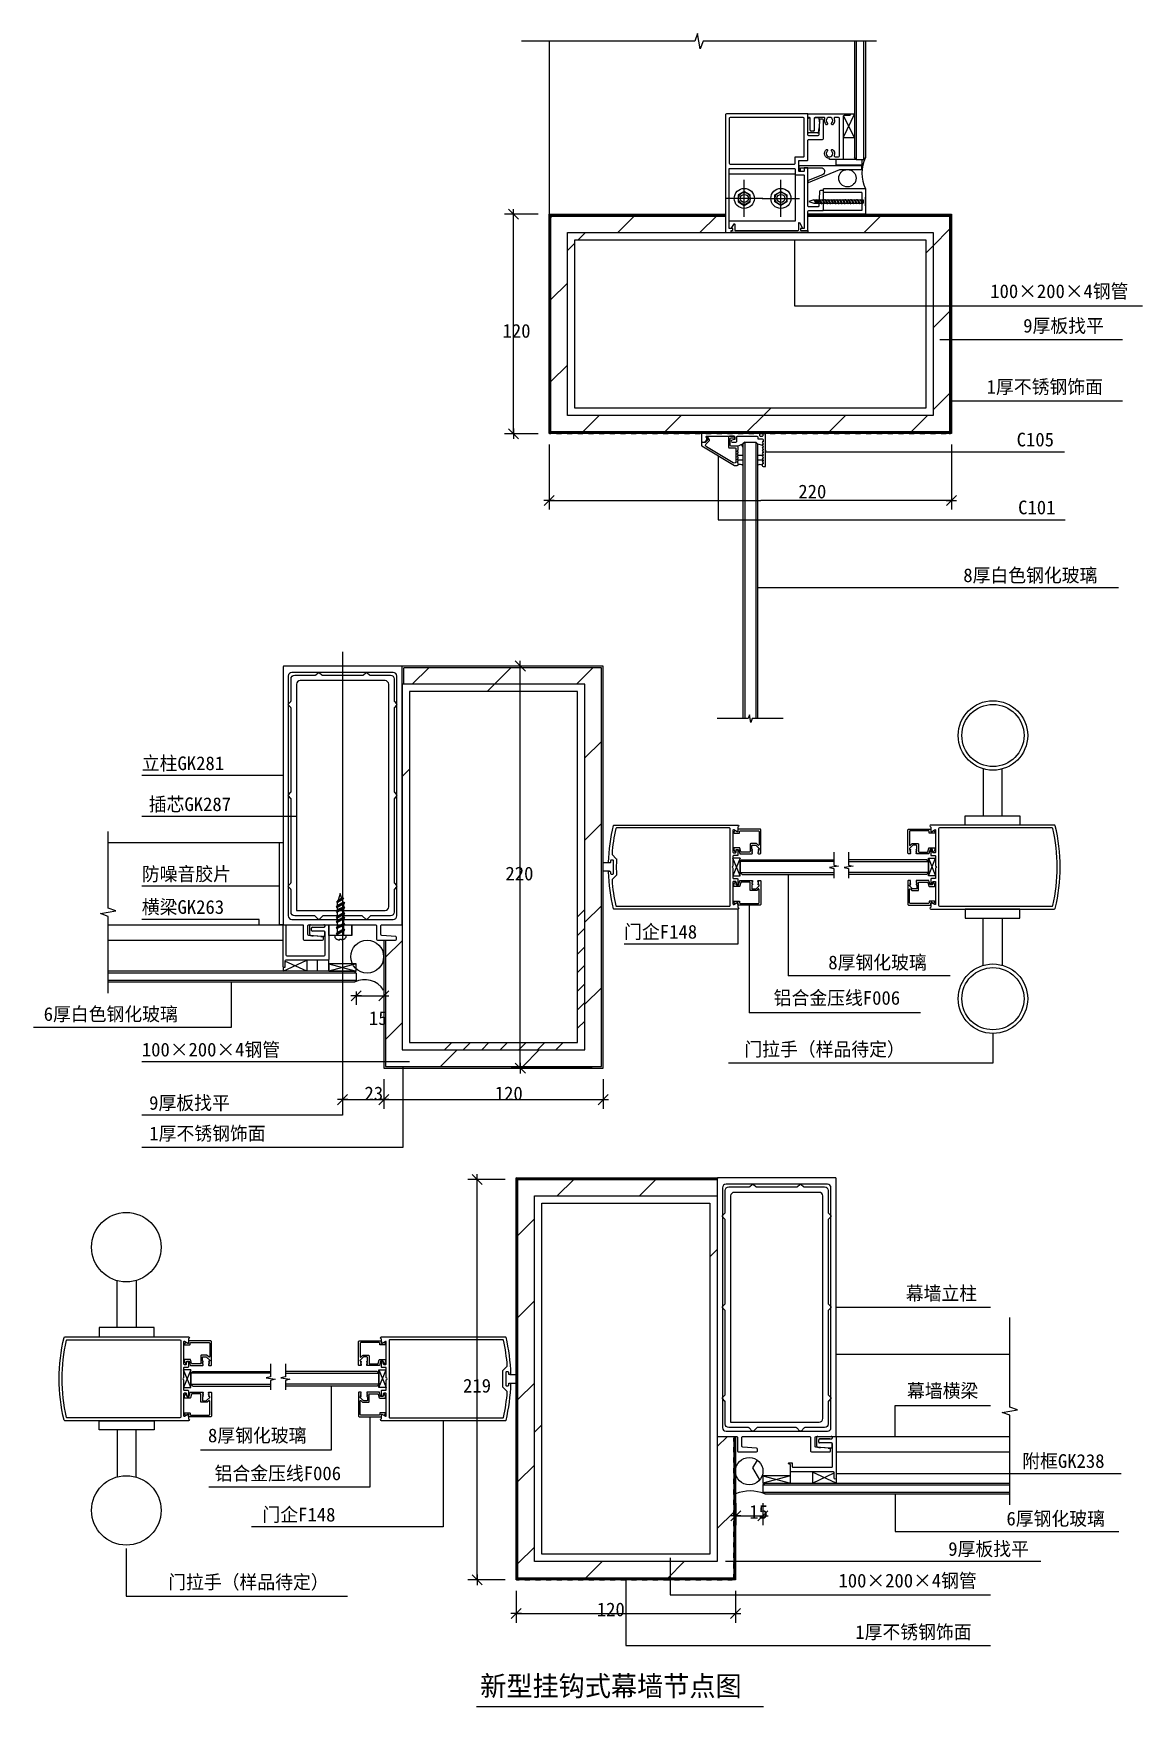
# Model space of a CAD drawing. Header units: metres. Extents: x 112748 to 113354, y 39162 to 40077.
import ezdxf

# ---------------------------------------------------------------- set-up
doc = ezdxf.new("R2010")
doc.units = ezdxf.units.M
for name, color, linetype in [('1', 1, 'Continuous'), ('5', 3, 'Continuous'), ('AXIS', 3, 'Continuous'), ('DOTE', 1, 'Continuous'), ('LAYER4', 6, 'Continuous'), ('PUB_DIM', 3, 'Continuous')]:
    doc.layers.add(name, color=color, linetype=linetype)
pattern_1 = [(45, (0, 0), (-22.45064, 22.45064), [])]

msp = doc.modelspace()

# ---------------------------------------------------------------- texts
at = {"layer": 'PUB_DIM'}
for s, height, p in [('100×200×4钢管', 7.5, (113270.93, 39932.17)), ('9厚板找平', 7.5, (113288.97, 39913.29)), ('1厚不锈钢饰面', 7.5, (113268.99, 39879.88)), ('C105', 7.5, (113285.39, 39851.02)), ('C101', 7.5, (113286.19, 39813.88)), ('8厚白色钢化玻璃', 7.5, (113256.19, 39776.79)), ('立柱GK281', 7.5, (112806.96, 39673.93)), ('插芯GK287', 7.5, (112810.76, 39651.53)), ('防噪音胶片', 7.5, (112806.96, 39613.4)), ('横梁GK263', 7.5, (112806.96, 39595.31)), ('门企F148', 7.5, (113070.73, 39581.75)), ('8厚钢化玻璃', 7.5, (113182.36, 39565.01)), ('铝合金压线F006', 7.5, (113152.5, 39545.6)), ('6厚白色钢化玻璃', 7.5, (112753.3, 39536.75)), ('100×200×4钢管', 7.5, (112806.96, 39517.3)), ('门拉手（样品待定）', 7.5, (113136.46, 39517.51)), ('9厚板找平', 7.5, (112810.96, 39488.15)), ('1厚不锈钢饰面', 7.5, (112811.06, 39471.44)), ('幕墙立柱', 7.5, (113224.77, 39383.99)), ('幕墙横梁', 7.5, (113225.39, 39330.69)), ('8厚钢化玻璃', 7.5, (112843.14, 39306.26)), ('附框GK238', 7.5, (113288.43, 39292.25)), ('铝合金压线F006', 7.5, (112846.77, 39285.51)), ('门企F148', 7.5, (112872.95, 39262.92)), ('6厚钢化玻璃', 7.5, (113279.8, 39260.77)), ('9厚板找平', 7.5, (113247.97, 39244.16)), ('门拉手（样品待定）', 7.5, (112821.39, 39226.05)), ('100×200×4钢管', 7.5, (113187.93, 39226.83)), ('1厚不锈钢饰面', 7.5, (113197.16, 39198.7)), ('新型挂钩式幕墙节点图', 11, (112992, 39167.41))]:
    msp.add_text(s, height=height, dxfattribs=at).set_placement(p)
at = {"layer": 'PUB_DIM', "char_height": 7.5, "attachment_point": 1}
for s, insert in [('\\A1;120', (113004.23, 39917.98)), ('\\A1;220', (113165.99, 39830.1)), ('\\A1;220', (113005.81, 39621.13)), ('\\A1;15', (112931.17, 39542.02)), ('\\A1;23', (112928.72, 39500.84)), ('\\A1;120', (112999.97, 39500.84)), ('\\A1;219', (112982.63, 39340.94)), ('\\A1;15', (113139.19, 39271.95)), ('\\A1;120', (113055.78, 39218.57))]:
    msp.add_mtext(s, dxfattribs=dict(at, insert=insert))

# ---------------------------------------------------------------- blocks, each defined once
blk = doc.blocks.new('SJJ')
at = {"layer": 'AXIS'}
for p, q in [((-8.2, 0.67), (-8.2, 5.54)), ((-7.7, 6.04), (-0.4, 6.04)), ((-7.2, 2.94), (-7.2, 4.14)), ((-6.7, 4.64), (-0.4, 4.64)), ((-0.4, 2.44), (-6.7, 2.44)), ((0.1, 5.54), (0.1, 5.14)), ((0.1, 0.3), (0.1, 1.94)), ((-2.05, -0.35), (-6.24, -0.07))]:
    blk.add_line(p, q, dxfattribs=at)
for centre, radius, start, end in [((-7.7, 5.54), 0.5, 90, 180), ((-7.7, 0.67), 0.5, 180, 254.02), ((-5.95, 6.79), 6.87, 254.02, 267.55), ((-6.7, 4.14), 0.5, 90, 180), ((-6.7, 2.94), 0.5, 180, 270), ((-0.4, 5.54), 0.5, 0, 90), ((-0.4, 5.14), 0.5, 270, 0), ((-0.4, 5.14), 0.5, 270, 0), ((-0.4, 1.94), 0.5, 360, 90), ((-0.4, 1.94), 0.5, 0, 90), ((-0.4, 1.94), 0.5, 0, 90), ((-0.4, 0.3), 0.5, 286.49, 0), ((-1.6, 4.36), 4.73, 264.63, 286.49)]:
    blk.add_arc(centre, radius, start, end, dxfattribs=at)
blk = doc.blocks.new('_ArchTick')
blk.add_line((-0.52, 0), (0.52, 0))
at = {"color": 0, "linetype": 'ByBlock'}
blk.add_lwpolyline([(-0.5, -0.5), (0.5, 0.5)], dxfattribs=at)

# ---------------------------------------------------------------- hatches: boundary and pattern name
at = {"layer": 'PUB_DIM'}
h = msp.add_hatch(dxfattribs=at)
h.set_pattern_fill('NET', scale=20)
h.paths.add_polyline_path([(113196.68, 40019.99), (113196.68, 40019.99), (113190.53, 40019.99), (113190.53, 40019.99), (113190.53, 40008.49, -0.41), (113190.03, 40007.99), (113196.68, 40007.99)])
h = msp.add_hatch(dxfattribs=at)
h.set_pattern_fill('NET3', scale=15)
h.paths.add_polyline_path([(113200.68, 40007.99), (113190.12, 40007.99, -0.02), (113190.08, 40007.99), (113186.68, 40007.99), (113186.68, 40004.49), (113190.18, 40004.49), (113190.18, 40004.49), (113196.68, 40004.49), (113196.68, 40004.49), (113200.48, 40004.49, -0.41), (113200.68, 40004.29)])
h = msp.add_hatch(dxfattribs=at)
h.set_pattern_fill('DASH', scale=10)
h.paths.add_polyline_path([(113202.68, 40007.99), (113200.68, 40007.99), (113200.68, 40004.29), (113200.68, 40002.69, -0.41), (113200.48, 40002.49), (113192.86, 40002.49, -0.41), (113197.6, 39997.74, -0.41), (113192.86, 39992.99), (113196.68, 39992.99), (113202.68, 39992.99, -0.26)])
h = msp.add_hatch(dxfattribs=at)
h.set_pattern_fill('HEX', scale=8)
h.paths.add_polyline_path([(113197.6, 39997.74, 1), (113188.11, 39997.74, 1)])
h = msp.add_hatch(dxfattribs=at)
h.set_pattern_fill('SOLID')
h.paths.add_polyline_path([(113249.68, 39909.58), (113248.68, 39909.58), (113248.68, 39858.99), (113030.68, 39858.99), (113030.68, 39976.99), (113126.18, 39976.99), (113126.18, 39977.99), (113029.68, 39977.99), (113029.68, 39857.99), (113249.68, 39857.99)])
h.paths.add_polyline_path([(113249.68, 39977.99), (113171.18, 39977.99), (113171.18, 39976.99), (113248.68, 39976.99), (113248.68, 39927.83), (113249.68, 39927.83)])
h.paths.add_polyline_path([(113249.68, 39927.83), (113248.68, 39927.83), (113248.68, 39909.58), (113249.68, 39909.58)])
h = msp.add_hatch(dxfattribs=at)
h.set_pattern_fill('木材', scale=10)
h.set_pattern_definition(pattern_1)
h.paths.add_polyline_path([(113248.68, 39976.99), (113171.18, 39976.99), (113171.18, 39969.39), (113171.18, 39968.99), (113171.18, 39968.99), (113171.18, 39967.99), (113239.68, 39967.99), (113239.68, 39867.99), (113039.68, 39867.99), (113039.68, 39967.99), (113126.18, 39967.99), (113126.18, 39976.99), (113030.68, 39976.99), (113030.68, 39858.99), (113248.68, 39858.99)])
h = msp.add_hatch(dxfattribs=at)
h.set_pattern_fill('STEEL', scale=40)
h.paths.add_polyline_path([(113039.68, 39967.99), (113039.68, 39867.99), (113239.68, 39867.99), (113239.68, 39967.99)])
h.paths.add_polyline_path([(113235.68, 39963.99), (113235.68, 39871.99), (113043.68, 39871.99), (113043.68, 39963.99)])
h = msp.add_hatch(dxfattribs=at)
h.set_pattern_fill('NET3', scale=5)
h.paths.add_polyline_path([(113146.16, 39848.99), (113146.58, 39848.99, 0.56), (113146.76, 39849.28), (113146.16, 39850.49), (113146.58, 39850.49, 0.56), (113146.76, 39850.78), (113146.31, 39851.7), (113143.68, 39852.4), (113143.68, 39843.68), (113146.57, 39843.68), (113146.16, 39844.49), (113146.58, 39844.49, 0.56), (113146.76, 39844.78), (113146.16, 39845.99), (113146.58, 39845.99, 0.56), (113146.76, 39846.28), (113146.16, 39847.49), (113146.58, 39847.49, 0.56), (113146.76, 39847.78)])
h.paths.add_polyline_path([(113135.68, 39852.4), (113132.68, 39851.09, -0.41), (113133.08, 39850.69), (113133.08, 39849.36), (113132.7, 39848.37, 0.53), (113132.88, 39848.09, -0.53), (113133.07, 39847.82), (113132.7, 39846.87, 0.53), (113132.88, 39846.59, -0.53), (113133.07, 39846.32), (113132.7, 39845.37, 0.53), (113132.88, 39845.09, -0.53), (113133.07, 39844.82), (113132.7, 39843.87, 0.25), (113132.72, 39843.68), (113135.68, 39843.68)])
h = msp.add_hatch(dxfattribs=at)
h.set_pattern_fill('DASH', scale=2)
h.paths.add_polyline_path([(113133.08, 39840.83, -0.31), (113135.68, 39840.58), (113135.68, 39843.68), (113133.05, 39843.68, -0.25), (113132.88, 39843.59, -0.53), (113133.07, 39843.32), (113132.7, 39842.37, 0.53), (113132.88, 39842.09, -0.41), (113133.08, 39841.89)])
h = msp.add_hatch(dxfattribs=at)
h.set_pattern_fill('DASH', scale=2)
h.paths.add_polyline_path([(113146.31, 39842.7, -0.56), (113146.48, 39842.99), (113146.58, 39842.99, 0.56), (113146.76, 39843.28), (113146.57, 39843.68), (113143.68, 39843.68), (113143.68, 39840.69, -0.3), (113146.28, 39840.74), (113146.28, 39841.29, -0.41), (113146.48, 39841.49), (113146.58, 39841.49, 0.56), (113146.76, 39841.78)])
h = msp.add_hatch(dxfattribs=at)
h.set_pattern_fill('木材', scale=10)
h.set_pattern_definition(pattern_1)
h.paths.add_polyline_path([(113058.26, 39729.89), (112950.26, 39729.89), (112950.26, 39720.89), (113049.26, 39720.89), (113049.26, 39520.89), (112949.26, 39520.89), (112949.26, 39589.39), (112938.26, 39589.39, 0.41), (112937.76, 39588.89), (112937.76, 39583.94, 0.39), (112938.23, 39583.45), (112946.26, 39582.91), (112946.26, 39580.89), (112940.26, 39580.89), (112940.26, 39511.89), (113058.26, 39511.89)])
h = msp.add_hatch(dxfattribs=at)
h.set_pattern_fill('STEEL', scale=40)
h.paths.add_polyline_path([(113049.26, 39720.89), (112949.26, 39720.89), (112949.26, 39520.89), (113049.26, 39520.89)])
h.paths.add_polyline_path([(113045.26, 39524.89), (112953.26, 39524.89), (112953.26, 39716.89), (113045.26, 39716.89)])
h = msp.add_hatch(dxfattribs=at)
h.set_pattern_fill('HONEY', scale=20)
h.paths.add_polyline_path([(112939.2, 39571.89, 1), (112921.2, 39571.89, 0.12), (112922.14, 39567.89), (112924.2, 39567.89), (112924.2, 39565.18, 0.65)])
h = msp.add_hatch(dxfattribs=at)
h.set_pattern_fill('NET', scale=20)
h.paths.add_polyline_path([(112909.26, 39570.39, -0.41), (112908.76, 39569.89), (112897.26, 39569.89), (112897.26, 39563.89), (112909.26, 39563.89)])
h = msp.add_hatch(dxfattribs=at)
h.set_pattern_fill('DASH', scale=15)
h.paths.add_polyline_path([(112939.2, 39571.89, -0.65), (112924.2, 39565.18), (112924.2, 39563.89), (112923.2, 39563.89), (112924.2, 39562.89), (112924.2, 39558.89), (112923.2, 39557.89, -0.4), (112939.2, 39553.53)])
h = msp.add_hatch(dxfattribs=at)
h.set_pattern_fill('SOLID')
h.paths.add_polyline_path([(113121.65, 39450.47, -0.41), (113122.15, 39450.97), (113011.65, 39450.97), (113012.87, 39449.97), (113121.65, 39449.97)])
h = msp.add_hatch(dxfattribs=at)
h.set_pattern_fill('SOLID')
h.paths.add_polyline_path([(113012.65, 39449.97), (113012.87, 39449.97), (113011.65, 39450.97), (113011.65, 39230.97), (113012.65, 39231.97)])
h = msp.add_hatch(dxfattribs=at)
h.set_pattern_fill('木材', scale=10)
h.set_pattern_definition(pattern_1)
h.paths.add_polyline_path([(113012.65, 39449.97), (113120.65, 39449.97), (113120.65, 39440.97), (113021.65, 39440.97), (113021.65, 39240.97), (113121.65, 39240.97), (113121.65, 39309.47), (113132.65, 39309.47, -0.41), (113133.15, 39308.97), (113133.15, 39304.02, -0.39), (113132.68, 39303.52), (113125.11, 39303.02, 0.39), (113124.65, 39302.52), (113124.65, 39301.47, 0.41), (113125.15, 39300.97), (113130.65, 39300.97), (113130.65, 39231.97), (113012.65, 39231.97)])
h = msp.add_hatch(dxfattribs=at)
h.set_pattern_fill('STEEL', scale=40)
h.paths.add_polyline_path([(113021.65, 39440.97), (113021.65, 39240.97), (113121.65, 39240.97), (113121.65, 39440.97)])
h.paths.add_polyline_path([(113025.65, 39436.97), (113025.65, 39244.97), (113117.65, 39244.97), (113117.65, 39436.97)])
h = msp.add_hatch(dxfattribs=at)
h.set_pattern_fill('SOLID')
h.paths.add_polyline_path([(113131.65, 39309.47), (113130.65, 39309.47), (113130.65, 39241.16), (113131.65, 39241.16)])
h = msp.add_hatch(dxfattribs=at)
h.set_pattern_fill('HEX', scale=10)
h.paths.add_polyline_path([(113146.65, 39290.47, 1), (113131.65, 39290.47, 1)])
h = msp.add_hatch(dxfattribs=at)
h.set_pattern_fill('DASH', scale=10)
h.paths.add_polyline_path([(113131.65, 39290.47), (113131.65, 39283.97), (113131.65, 39277.97, -0.35), (113146.65, 39277.97), (113146.65, 39283.97), (113146.65, 39290.47, -1)])
h = msp.add_hatch(dxfattribs=at)
h.set_pattern_fill('NET', scale=20)
h.paths.add_polyline_path([(113161.65, 39290.47, 0.41), (113162.15, 39289.97), (113173.65, 39289.97), (113173.65, 39283.97), (113161.65, 39283.97)])
h = msp.add_hatch(dxfattribs=at)
h.set_pattern_fill('SOLID')
h.paths.add_polyline_path([(113131.65, 39241.16), (113130.65, 39241.16), (113130.65, 39231.97), (113095.83, 39231.97), (113095.83, 39230.97), (113131.65, 39230.97)])
h = msp.add_hatch(dxfattribs=at)
h.set_pattern_fill('SOLID')
h.paths.add_polyline_path([(113095.83, 39230.97), (113095.83, 39231.97), (113012.65, 39231.97), (113011.65, 39230.97)])

# ---------------------------------------------------------------- linework, layer by layer
msp.add_line((112990.01, 39161.69), (113146.89, 39161.69))
at = {"layer": '5'}
msp.add_line((112916.76, 39738.64), (112916.76, 39485.15), dxfattribs=at)
at = {"layer": 'DOTE'}
for p, q in [((113029.68, 40072.71), (113029.68, 39977.99)), ((113196.68, 40072.71), (113196.68, 40008.99)), ((113202.68, 40072.71), (113202.68, 40008.99)), ((113197.68, 40007.99), (113196.68, 40008.99)), ((113197.68, 40007.99), (113201.68, 40007.99)), ((113201.68, 40007.99), (113202.68, 40008.99)), ((113164.18, 39999.99), (113128.18, 39999.99)), ((113164.18, 39999.69), (113164.18, 39974.24)), ((113164.18, 39974.24), (113128.18, 39974.24)), ((113135.68, 39852.4), (113136.68, 39853.4)), ((113136.68, 39853.4), (113135.68, 39852.4)), ((113135.68, 39852.4), (113135.68, 39702.17)), ((113136.68, 39853.4), (113142.68, 39853.4)), ((113136.68, 39853.4), (113142.31, 39853.4)), ((113142.68, 39853.4), (113143.68, 39852.4)), ((113142.68, 39853.4), (113143.68, 39852.4)), ((113143.68, 39852.4), (113143.68, 39702.17)), ((112788.51, 39634.39), (112884.26, 39634.39)), ((113135.26, 39624.89), (113134.26, 39623.89)), ((113134.26, 39623.89), (113134.26, 39617.89)), ((113135.26, 39624.89), (113185.45, 39624.89)), ((113236.09, 39624.89), (113193.49, 39624.89)), ((113237.09, 39623.89), (113236.09, 39624.89)), ((113237.09, 39623.89), (113237.09, 39617.89)), ((113134.26, 39617.89), (113135.26, 39616.89)), ((113135.26, 39616.89), (113185.45, 39616.89)), ((113236.09, 39616.89), (113193.49, 39616.89)), ((113237.09, 39617.89), (113236.09, 39616.89)), ((112788.51, 39589.39), (112884.26, 39589.39)), ((112921.9, 39583.39), (112921.9, 39589.39)), ((112788.51, 39580.89), (112884.26, 39580.89)), ((112923.2, 39563.89), (112788.51, 39563.89)), ((112923.2, 39557.89), (112788.51, 39557.89)), ((112924.2, 39562.89), (112923.2, 39563.89)), ((112924.2, 39558.89), (112923.2, 39557.89)), ((112924.2, 39562.89), (112924.2, 39558.89)), ((113186.65, 39354.47), (113281.71, 39354.47)), ((112833.81, 39343.97), (112834.81, 39344.97)), ((112833.81, 39343.97), (112833.81, 39337.97)), ((112833.81, 39337.97), (112834.81, 39336.97)), ((112834.81, 39344.97), (112877.42, 39344.97)), ((112834.81, 39336.97), (112877.42, 39336.97)), ((112935.65, 39344.97), (112885.46, 39344.97)), ((112935.65, 39336.97), (112885.46, 39336.97)), ((112935.65, 39344.97), (112936.65, 39343.97)), ((112936.65, 39337.97), (112935.65, 39336.97)), ((112936.65, 39343.97), (112936.65, 39337.97)), ((113186.65, 39309.47), (113281.71, 39309.47)), ((113186.65, 39300.97), (113281.71, 39300.97)), ((113146.65, 39282.97), (113147.65, 39283.97)), ((113146.65, 39282.97), (113146.65, 39278.97)), ((113147.65, 39283.97), (113281.71, 39283.97)), ((113147.65, 39277.97), (113146.65, 39278.97)), ((113147.65, 39277.97), (113281.71, 39277.97))]:
    msp.add_line(p, q, dxfattribs=at)
for points in [[(113171.68, 39981.99, -0.41), (113171.18, 39982.49), (113171.18, 40003.29, 0.41), (113170.98, 40003.49), (113169.38, 40003.49, 0.41), (113169.18, 40003.29), (113169.18, 40001.69, -0.41), (113168.98, 40001.49), (113166.38, 40001.49, -0.41), (113166.18, 40001.69), (113166.18, 40007.29, -0.41), (113166.38, 40007.49), (113170.98, 40007.49, 0.41), (113171.18, 40007.69), (113171.18, 40018.49, -0.41), (113171.68, 40018.99), (113179.18, 40018.99, 0.41), (113179.68, 40019.49), (113179.68, 40029.49, 0.41), (113179.18, 40029.99), (113178.13, 40029.99, 0.39), (113177.63, 40029.53), (113177.13, 40021.46, -0.39), (113176.63, 40020.99), (113171.68, 40020.99, -0.41), (113171.18, 40021.49), (113171.18, 40032.79, 0.41), (113170.98, 40032.99), (113126.68, 40032.99, 0.41), (113126.18, 40032.49), (113126.18, 39968.19, 0.41), (113126.38, 39967.99), (113128.98, 39967.99, 0.41), (113129.18, 39968.19), (113129.18, 39968.99, -0.41), (113129.38, 39969.19), (113129.98, 39969.19, 0.41), (113130.18, 39969.39), (113130.18, 39969.99, 0.41), (113129.98, 39970.19), (113128.38, 39970.19, -0.41), (113128.18, 39970.39), (113128.18, 40002.99), (113163.98, 40002.99, -0.41), (113164.18, 40002.79), (113164.18, 39999.69, 0.41), (113164.38, 39999.49), (113168.98, 39999.49, -0.41), (113169.18, 39999.29), (113169.18, 39970.39, -0.41), (113168.98, 39970.19), (113167.38, 39970.19, 0.41), (113167.18, 39969.99), (113167.18, 39969.39, 0.41), (113167.38, 39969.19), (113170.98, 39969.19, 0.41), (113171.18, 39969.39), (113171.18, 39979.49, -0.41), (113171.68, 39979.99), (113179.18, 39979.99, 0.41), (113179.68, 39980.49), (113179.68, 39990.49, 0.41), (113179.18, 39990.99), (113178.13, 39990.99, 0.39), (113177.63, 39990.53), (113177.13, 39982.46, -0.43), (113176.56, 39981.99), (113171.68, 39981.99)], [(112900.26, 39587.99), (112906.76, 39587.99, 0.41), (112907.26, 39588.49), (112907.26, 39589.09, -0.41), (112907.46, 39589.29), (112909.06, 39589.29, -0.41), (112909.26, 39589.09), (112909.26, 39570.39, -0.41), (112908.76, 39569.89), (112885.76, 39569.89, 0.41), (112885.26, 39569.39), (112885.26, 39566.39, -1), (112884.26, 39566.39), (112884.26, 39570.39), (112884.26, 39589.19, -0.41), (112884.46, 39589.39), (112885.56, 39589.39, -0.41), (112885.76, 39589.19), (112885.76, 39572.89, 0.41), (112886.26, 39572.39), (112906.76, 39572.39, 0.41), (112907.26, 39572.89), (112907.26, 39585.29, 0.41), (112906.76, 39585.79), (112900.26, 39585.79, -0.41), (112899.76, 39586.29), (112899.76, 39587.49, -0.41), (112900.26, 39587.99), (112905.76, 39587.99)], [(113183.15, 39308.17), (113177.65, 39308.17), (113184.15, 39308.17, 0.41), (113184.65, 39308.67), (113184.65, 39309.27, -0.41), (113184.85, 39309.47), (113186.45, 39309.47, -0.41), (113186.65, 39309.27), (113186.65, 39286.57, -1), (113185.65, 39286.57), (113185.65, 39289.57, 0.41), (113185.15, 39290.07), (113162.15, 39290.07, -0.42), (113161.65, 39290.57), (113161.65, 39293.97, 0.41), (113161.35, 39294.27), (113160.95, 39294.27, -0.41), (113160.65, 39294.57), (113160.65, 39294.77, -0.41), (113160.95, 39295.07), (113162.35, 39295.07, -0.41), (113162.65, 39294.77), (113162.65, 39293.07, 0.41), (113163.15, 39292.57), (113184.15, 39292.57, 0.41), (113184.65, 39293.07), (113184.65, 39305.47, 0.41), (113184.15, 39305.97), (113177.65, 39305.97, -0.41), (113177.15, 39306.47), (113177.15, 39307.67, -0.41), (113177.65, 39308.17)]]:
    msp.add_lwpolyline(points, format="xyb", dxfattribs=at)
for points in [[(113181.77, 40012.44, 2.32), (113184.32, 40012.44, -0.44), (113184.4, 40013.48, -0.33), (113184.64, 40013.48, -0.35), (113185.58, 40010.18, 0.54), (113186.05, 40009.49), (113188.03, 40009.49, 0.41), (113188.53, 40009.99), (113188.53, 40030.49, 0.41), (113188.03, 40030.99), (113186.05, 40030.99, 0.54), (113185.58, 40030.3, -0.35), (113184.64, 40027, -0.33), (113184.4, 40027, -0.44), (113184.32, 40028.04, 2.32), (113181.77, 40028.04, -0.44), (113181.69, 40027, -0.33), (113181.45, 40027, -0.35), (113180.51, 40030.3, 0.54), (113180.05, 40030.99), (113175.23, 40030.99, 0.41), (113174.73, 40030.49), (113174.73, 40023.99, -0.41), (113174.23, 40023.49), (113173.03, 40023.49, -0.41), (113172.53, 40023.99), (113172.53, 40030.49, 0.41), (113172.03, 40030.99), (113171.43, 40030.99, -0.41), (113171.23, 40031.19), (113171.23, 40032.79, -0.41), (113171.43, 40032.99), (113194.03, 40032.99, -1), (113194.03, 40031.99), (113191.03, 40031.99, 0.41), (113190.53, 40031.49), (113190.53, 40008.49, -0.41), (113190.03, 40007.99), (113183.05, 40007.99), (113183.05, 40008.49, -0.73), (113181.45, 40013.48, -0.33), (113181.69, 40013.48, -0.44)], [(113168.68, 40030.99), (113128.68, 40030.99, 0.41), (113128.18, 40030.49), (113128.18, 40005.99, 0.41), (113128.68, 40005.49), (113163.98, 40005.49, 0.41), (113164.18, 40005.69), (113164.18, 40009.29, -0.41), (113164.38, 40009.49), (113168.98, 40009.49, 0.41), (113169.18, 40009.69), (113169.18, 40030.49, 0.41)], [(113178.37, 40003.49, -0.82), (113179.13, 39999.64), (113171.31, 39996.42, 0.3), (113171.18, 39996.24), (113171.18, 39995.59, 0.53), (113171.46, 39995.4), (113188.65, 40002.47, -0.1), (113188.72, 40002.49), (113200.48, 40002.49, 0.41), (113200.68, 40002.69), (113200.68, 40004.29, 0.41), (113200.48, 40004.49), (113166.38, 40004.49, 0.41), (113166.18, 40004.29), (113166.18, 40002.19, 0.41), (113166.38, 40001.99), (113166.98, 40001.99, 0.41), (113167.18, 40002.19), (113167.18, 40003.29, -0.41), (113167.38, 40003.49)], [(113129.68, 39970.19, -0.58), (113129.51, 39970.49), (113130.81, 39972.74, -0.77), (113131.18, 39972.64), (113131.18, 39969.39, 0.41), (113131.38, 39969.19), (113165.78, 39969.19, 0.41), (113166.18, 39969.59), (113166.18, 39973.31, -0.77), (113166.56, 39973.41), (113168.24, 39970.49, -0.58), (113168.07, 39970.19), (113167.38, 39970.19, 0.41), (113167.18, 39969.99), (113167.18, 39969.39, 0.41), (113167.38, 39969.19), (113170.98, 39969.19, -0.41), (113171.18, 39968.99), (113171.18, 39968.19, -0.41), (113170.98, 39967.99), (113129.38, 39967.99, -0.41), (113129.18, 39968.19), (113129.18, 39968.99, -0.41), (113129.38, 39969.19), (113129.98, 39969.19, 0.41), (113130.18, 39969.39), (113130.18, 39969.99, 0.41), (113129.98, 39970.19)], [(113146.58, 39851.99), (113146.48, 39851.99, 0.56), (113146.31, 39851.7), (113146.76, 39850.78, -0.56), (113146.58, 39850.49), (113146.48, 39850.49, 0.56), (113146.31, 39850.2), (113146.76, 39849.28, -0.56), (113146.58, 39848.99), (113146.48, 39848.99, 0.56), (113146.31, 39848.7), (113146.76, 39847.78, -0.56), (113146.58, 39847.49), (113146.48, 39847.49, 0.56), (113146.31, 39847.2), (113146.76, 39846.28, -0.56), (113146.58, 39845.99), (113146.48, 39845.99, 0.56), (113146.31, 39845.7), (113146.76, 39844.78, -0.56), (113146.58, 39844.49), (113146.48, 39844.49, 0.56), (113146.31, 39844.2), (113146.76, 39843.28, -0.56), (113146.58, 39842.99), (113146.48, 39842.99, 0.56), (113146.31, 39842.7), (113146.76, 39841.78, -0.56), (113146.58, 39841.49), (113146.48, 39841.49, 0.41), (113146.28, 39841.29), (113146.28, 39840.49, 0.41), (113146.78, 39839.99), (113147.68, 39839.99, 0.41), (113148.08, 39840.39), (113148.08, 39857.59, 0.41), (113147.68, 39857.99), (113146.98, 39857.99, 0.41), (113146.58, 39857.59), (113146.58, 39856.89, -0.41), (113146.18, 39856.49), (113145.38, 39856.49, -0.41), (113144.98, 39856.89), (113144.98, 39857.59, 0.41), (113144.58, 39857.99), (113113.48, 39857.99, 0.41), (113113.08, 39857.59), (113113.08, 39853.79, 0.41), (113113.48, 39853.39), (113114.55, 39853.39, 0.2), (113114.83, 39853.51), (113115.77, 39854.45, 0.34), (113115.9, 39855.41), (113115.56, 39855.99, -0.58), (113115.91, 39856.59), (113130.88, 39856.59, -0.41), (113131.28, 39856.19), (113131.28, 39855.1, -0.34), (113130.98, 39854.72), (113129.66, 39854.38, 0.88), (113129.78, 39853.39), (113131.88, 39853.39, 0.41), (113132.28, 39853.79), (113132.28, 39856.19, -0.41), (113132.68, 39856.59), (113143.38, 39856.59, -0.41), (113143.78, 39856.19), (113143.78, 39855.49, 0.41), (113144.18, 39855.09), (113146.28, 39855.09, -0.41), (113146.78, 39854.59), (113146.78, 39853.69, -0.41), (113146.58, 39853.49), (113146.48, 39853.49, 0.56), (113146.31, 39853.2), (113146.76, 39852.28, -0.56)], [(113113.08, 39851.51, 0.26), (113113.18, 39851.33), (113131.04, 39840.62, 0.14), (113131.14, 39840.59), (113132.58, 39840.59, 0.41), (113133.08, 39841.09), (113133.08, 39841.89, 0.41), (113132.88, 39842.09, -0.53), (113132.7, 39842.37), (113133.07, 39843.32, 0.53), (113132.88, 39843.59, -0.53), (113132.7, 39843.87), (113133.07, 39844.82, 0.53), (113132.88, 39845.09, -0.53), (113132.7, 39845.37), (113133.07, 39846.32, 0.53), (113132.88, 39846.59, -0.53), (113132.7, 39846.87), (113133.07, 39847.82, 0.53), (113132.88, 39848.09, -0.53), (113132.7, 39848.37), (113133.07, 39849.32, 0.09), (113133.08, 39849.39), (113133.08, 39850.69, 0.41), (113132.68, 39851.09), (113129.18, 39851.09, -0.41), (113128.78, 39851.49), (113128.78, 39855.29, -0.41), (113129.18, 39855.69), (113130.88, 39855.69, 0.41), (113131.28, 39856.09), (113131.28, 39856.19, 0.41), (113130.88, 39856.59), (113128.28, 39856.59, 0.41), (113127.88, 39856.19), (113127.88, 39850.59, 0.41), (113128.28, 39850.19), (113131.48, 39850.19, -0.41), (113131.88, 39849.79), (113131.88, 39842.93, -0.58), (113130.37, 39842.07), (113115.77, 39850.83, -0.49), (113115.58, 39852.4), (113117.29, 39854.11, 0.34), (113117.36, 39854.59), (113116.55, 39855.99, 0.27), (113116.2, 39856.19), (113116.09, 39856.19, 0.58), (113115.74, 39855.59), (113116.23, 39854.74, -0.34), (113116.17, 39854.26), (113115.18, 39853.27, -0.24), (113114.83, 39853.16), (113113.55, 39853.39, 0.47), (113113.08, 39852.99)], [(112905.8, 39582.94), (112898.23, 39583.45, -0.39), (112897.76, 39583.94), (112897.76, 39588.89, -0.41), (112898.26, 39589.39), (112934.76, 39589.39, -0.41), (112935.26, 39588.89), (112935.26, 39581.39, 0.41), (112935.76, 39580.89), (112945.76, 39580.89, 0.41), (112946.26, 39581.39), (112946.26, 39582.44, 0.39), (112945.8, 39582.94), (112938.23, 39583.45, -0.39), (112937.76, 39583.94), (112937.76, 39588.89, -0.41), (112938.26, 39589.39), (112949.06, 39589.39, 0.41), (112949.26, 39589.59), (112949.26, 39730.39, 0.41), (112948.76, 39730.89), (112884.76, 39730.89, 0.41), (112884.26, 39730.39), (112884.26, 39589.59, 0.41), (112884.46, 39589.39), (112894.76, 39589.39, -0.41), (112895.26, 39588.89), (112895.26, 39581.39, 0.41), (112895.76, 39580.89), (112905.76, 39580.89, 0.41), (112906.26, 39581.39), (112906.26, 39582.44, 0.39)], [(112887.06, 39725.39), (112887.06, 39594.19, 0.41), (112889.06, 39592.19), (112944.46, 39592.19, 0.41), (112946.46, 39594.19), (112946.46, 39725.39, 0.41), (112944.46, 39727.39), (112889.06, 39727.39, 0.41)], [(112931.41, 39726.04, 0.2), (112931.76, 39725.89), (112942.96, 39725.89, -0.41), (112944.96, 39723.89), (112944.96, 39711.89, 0.2), (112945.11, 39711.54), (112946.32, 39710.24, -0.41), (112946.32, 39709.54), (112945.11, 39708.24, 0.2), (112944.96, 39707.89), (112944.96, 39662.14, 0.2), (112945.11, 39661.79), (112946.32, 39660.49, -0.41), (112946.32, 39659.79), (112945.11, 39658.49, 0.2), (112944.96, 39658.14), (112944.96, 39612.39, 0.2), (112945.11, 39612.04), (112946.32, 39610.74, -0.41), (112946.32, 39610.04), (112945.11, 39608.74, 0.2), (112944.96, 39608.39), (112944.96, 39596.19, -0.41), (112942.96, 39594.19), (112932.18, 39594.19, 0.2), (112931.82, 39594.04), (112930.12, 39592.34, -0.41), (112929.41, 39592.34), (112927.7, 39594.04, 0.2), (112927.35, 39594.19), (112906.18, 39594.19, 0.2), (112905.82, 39594.04), (112904.12, 39592.34, -0.41), (112903.41, 39592.34), (112901.7, 39594.04, 0.2), (112901.35, 39594.19), (112890.56, 39594.19, -0.41), (112888.56, 39596.19), (112888.56, 39608.39, 0.2), (112888.42, 39608.74), (112887.21, 39610.04, -0.41), (112887.21, 39610.74), (112888.42, 39612.04, 0.2), (112888.56, 39612.39), (112888.56, 39658.14, 0.2), (112888.42, 39658.49), (112887.21, 39659.79, -0.41), (112887.21, 39660.49), (112888.42, 39661.79, 0.2), (112888.56, 39662.14), (112888.56, 39707.89, 0.2), (112888.42, 39708.24), (112887.21, 39709.54, -0.41), (112887.21, 39710.24), (112888.42, 39711.54, 0.2), (112888.56, 39711.89), (112888.56, 39723.89, -0.41), (112890.56, 39725.89), (112901.76, 39725.89, 0.2), (112902.12, 39726.04), (112903.41, 39727.24, -0.41), (112904.12, 39727.24), (112905.41, 39726.04, 0.2), (112905.76, 39725.89), (112927.76, 39725.89, 0.2), (112928.12, 39726.04), (112929.41, 39727.24, -0.41), (112930.12, 39727.24)], [(112893.56, 39722.89, 0.41), (112891.56, 39720.89), (112891.56, 39597.19), (112939.96, 39597.19, 0.41), (112941.96, 39599.19), (112941.96, 39720.89, 0.41), (112939.96, 39722.89)], [(113064.59, 39624.69), (113063.59, 39624.69, 0.4), (113063.29, 39624.4), (113063.26, 39623.48, -0.41), (113062.96, 39623.19), (113062.56, 39623.19, -0.42), (113062.26, 39623.5, -0.05), (113064.92, 39643.66, -0.35), (113065.22, 39643.89), (113132.93, 39643.89, -0.41), (113133.43, 39643.39), (113133.43, 39643.39, -0.31), (113133.11, 39642.92, 0.31), (113132.91, 39642.64), (113132.91, 39640.41, -0.58), (113132.61, 39640.24), (113130.71, 39641.33, 0.58), (113130.26, 39641.07), (113130.26, 39629.06, 0.41), (113130.56, 39628.76), (113131.61, 39628.76, 0.41), (113131.91, 39629.06), (113131.91, 39630.11, -0.41), (113132.21, 39630.41), (113132.61, 39630.41, -0.41), (113132.91, 39630.11), (113132.91, 39627.45, -0.41), (113132.61, 39627.15), (113130.56, 39627.15, 0.41), (113130.26, 39626.85), (113130.26, 39621.46), (113129.98, 39621.17, 0.41), (113129.98, 39620.61), (113130.26, 39620.32), (113130.26, 39614.93, 0.41), (113130.56, 39614.63), (113132.61, 39614.63, -0.41), (113132.91, 39614.33), (113132.91, 39611.67, -0.41), (113132.61, 39611.37), (113132.21, 39611.37, -0.41), (113131.91, 39611.67), (113131.91, 39612.72, 0.41), (113131.61, 39613.02), (113130.56, 39613.02, 0.41), (113130.26, 39612.72), (113130.26, 39600.71, 0.58), (113130.71, 39600.45), (113132.61, 39601.54, -0.58), (113132.91, 39601.37), (113132.91, 39599.14, 0.31), (113133.11, 39598.86, -0.31), (113133.43, 39598.39), (113133.43, 39598.39, -0.41), (113132.93, 39597.89), (113065.22, 39597.89, -0.35), (113064.92, 39598.12, -0.05), (113062.26, 39618.28, -0.42), (113062.56, 39618.59), (113062.96, 39618.59, -0.41), (113063.26, 39618.3), (113063.29, 39617.38, 0.4), (113063.59, 39617.09), (113064.59, 39617.09, 0.43), (113064.89, 39617.4, -0.02), (113064.89, 39624.38, 0.43)], [(113066.44, 39625.48, -0.21), (113066.53, 39625.26, 0.02), (113066.53, 39616.52, -0.21), (113066.44, 39616.3), (113064.18, 39614.03, 0.22), (113064.09, 39613.8, 0.04), (113066.19, 39599.72, 0.35), (113066.49, 39599.49), (113128.36, 39599.49, 0.41), (113128.66, 39599.79), (113128.66, 39641.99, 0.41), (113128.36, 39642.29), (113066.49, 39642.29, 0.35), (113066.19, 39642.06, 0.04), (113064.09, 39627.98, 0.22), (113064.18, 39627.75)], [(113133.83, 39640.45, -0.41), (113134.13, 39640.75), (113144.23, 39640.75, -0.41), (113144.53, 39640.45), (113144.53, 39633.07, -0.67), (113144.02, 39632.86), (113143.22, 39633.66, 0.2), (113143.01, 39633.75), (113139.93, 39633.75, 0.41), (113139.63, 39633.45), (113139.63, 39629.35, -0.41), (113139.33, 39629.05), (113134.9, 39629.05, -0.34), (113134.61, 39629.27), (113134.08, 39631.23, 0.34), (113133.79, 39631.45), (113130.93, 39631.45, 0.42), (113130.63, 39631.15, 0.18), (113131.41, 39629.15, 0.69), (113131.93, 39629.35), (113131.93, 39630.25, -0.41), (113132.23, 39630.55), (113133.33, 39630.55), (113133.92, 39628.37, 0.34), (113134.21, 39628.15), (113140.63, 39628.15, 0.41), (113140.93, 39628.45), (113140.93, 39628.8, 0.41), (113140.78, 39628.95), (113140.68, 39628.95, -0.68), (113140.58, 39629.21), (113140.88, 39629.49, 0.68), (113140.78, 39629.75), (113140.68, 39629.75, -0.68), (113140.58, 39630.01), (113140.88, 39630.29, 0.68), (113140.78, 39630.55), (113140.68, 39630.55, -0.41), (113140.53, 39630.7), (113140.53, 39632.55, -0.41), (113140.83, 39632.85), (113142.63, 39632.85, -0.2), (113142.85, 39632.76), (113144.55, 39631.06, -0.67), (113144.33, 39630.55), (113144.08, 39630.55, 0.68), (113143.98, 39630.29), (113144.28, 39630.01, -0.68), (113144.18, 39629.75), (113144.08, 39629.75, 0.68), (113143.98, 39629.49), (113144.28, 39629.21, -0.68), (113144.18, 39628.95), (113144.08, 39628.95, 0.41), (113143.93, 39628.8), (113143.93, 39628.45, 0.41), (113144.23, 39628.15), (113145.13, 39628.15, 0.41), (113145.43, 39628.45), (113145.43, 39641.35, 0.41), (113145.13, 39641.65), (113133.23, 39641.65, 0.41), (113132.93, 39641.35), (113132.93, 39640.75, -0.58), (113132.33, 39640.4), (113131.63, 39640.81, 0.37), (113131.25, 39640.74), (113130.72, 39640.1, 0.63), (113131.03, 39639.45), (113133.53, 39639.45, 0.41), (113133.83, 39639.75)], [(113237.52, 39640.45, 0.41), (113237.22, 39640.75), (113227.12, 39640.75, 0.41), (113226.82, 39640.45), (113226.82, 39633.07, 0.67), (113227.34, 39632.86), (113228.14, 39633.66, -0.2), (113228.35, 39633.75), (113231.42, 39633.75, -0.41), (113231.72, 39633.45), (113231.72, 39629.35, 0.41), (113232.02, 39629.05), (113236.46, 39629.05, 0.34), (113236.75, 39629.27), (113237.27, 39631.23, -0.34), (113237.56, 39631.45), (113240.42, 39631.45, -0.42), (113240.72, 39631.15, -0.18), (113239.95, 39629.15, -0.69), (113239.42, 39629.35), (113239.42, 39630.25, 0.41), (113239.12, 39630.55), (113238.02, 39630.55), (113237.44, 39628.37, -0.34), (113237.15, 39628.15), (113230.72, 39628.15, -0.41), (113230.42, 39628.45), (113230.42, 39628.8, -0.41), (113230.57, 39628.95), (113230.67, 39628.95, 0.68), (113230.78, 39629.21), (113230.47, 39629.49, -0.68), (113230.57, 39629.75), (113230.67, 39629.75, 0.68), (113230.78, 39630.01), (113230.47, 39630.29, -0.68), (113230.57, 39630.55), (113230.67, 39630.55, 0.41), (113230.82, 39630.7), (113230.82, 39632.55, 0.41), (113230.52, 39632.85), (113228.72, 39632.85, 0.2), (113228.51, 39632.76), (113226.81, 39631.06, 0.67), (113227.02, 39630.55), (113227.27, 39630.55, -0.68), (113227.38, 39630.29), (113227.07, 39630.01, 0.68), (113227.17, 39629.75), (113227.27, 39629.75, -0.68), (113227.38, 39629.49), (113227.07, 39629.21, 0.68), (113227.17, 39628.95), (113227.27, 39628.95, -0.41), (113227.42, 39628.8), (113227.42, 39628.45, -0.41), (113227.12, 39628.15), (113226.22, 39628.15, -0.41), (113225.92, 39628.45), (113225.92, 39641.35, -0.41), (113226.22, 39641.65), (113238.12, 39641.65, -0.41), (113238.42, 39641.35), (113238.42, 39640.75, 0.58), (113239.02, 39640.4), (113239.73, 39640.81, -0.37), (113240.11, 39640.74), (113240.63, 39640.1, -0.63), (113240.32, 39639.45), (113237.82, 39639.45, -0.41), (113237.52, 39639.75)], [(113238.44, 39640.41, 0.58), (113238.74, 39640.24), (113240.64, 39641.33, -0.58), (113241.09, 39641.07), (113241.09, 39629.06, -0.41), (113240.79, 39628.76), (113239.74, 39628.76, -0.41), (113239.44, 39629.06), (113239.44, 39630.11, 0.41), (113239.14, 39630.41), (113238.74, 39630.41, 0.41), (113238.44, 39630.11), (113238.44, 39627.45, 0.41), (113238.74, 39627.15), (113240.79, 39627.15, -0.41), (113241.09, 39626.85), (113241.09, 39621.46), (113241.38, 39621.17, -0.41), (113241.38, 39620.61), (113241.09, 39620.32), (113241.09, 39614.93, -0.41), (113240.79, 39614.63), (113238.74, 39614.63, 0.41), (113238.44, 39614.33), (113238.44, 39611.67, 0.41), (113238.74, 39611.37), (113239.14, 39611.37, 0.41), (113239.44, 39611.67), (113239.44, 39612.72, -0.41), (113239.74, 39613.02), (113240.79, 39613.02, -0.41), (113241.09, 39612.72), (113241.09, 39600.71, -0.58), (113240.64, 39600.45), (113238.74, 39601.54, 0.58), (113238.44, 39601.37), (113238.44, 39599.14, -0.31), (113238.25, 39598.86, 0.31), (113237.92, 39598.39), (113237.92, 39598.39, 0.41), (113238.42, 39597.89), (113305.98, 39597.89, 0.35), (113306.46, 39598.28, 0.12), (113306.46, 39643.51, 0.35), (113305.98, 39643.89), (113238.42, 39643.89, 0.41), (113237.92, 39643.39), (113237.92, 39643.39, 0.31), (113238.25, 39642.92, -0.31), (113238.44, 39642.64)], [(113304.78, 39599.49, 0.35), (113305.17, 39599.8, 0.11), (113305.17, 39641.98, 0.35), (113304.78, 39642.29), (113243.19, 39642.29, 0.41), (113242.69, 39641.79), (113242.69, 39599.99, 0.41), (113243.19, 39599.49)], [(113133.83, 39601.33, 0.41), (113134.13, 39601.03), (113144.23, 39601.03, 0.41), (113144.53, 39601.33), (113144.53, 39608.71, 0.67), (113144.02, 39608.92), (113143.22, 39608.12, -0.2), (113143.01, 39608.03), (113139.93, 39608.03, -0.41), (113139.63, 39608.33), (113139.63, 39612.43, 0.41), (113139.33, 39612.73), (113134.9, 39612.73, 0.34), (113134.61, 39612.51), (113134.08, 39610.56, -0.34), (113133.79, 39610.33), (113130.93, 39610.33, -0.42), (113130.63, 39610.63, -0.18), (113131.41, 39612.63, -0.69), (113131.93, 39612.43), (113131.93, 39611.53, 0.41), (113132.23, 39611.23), (113133.33, 39611.23), (113133.92, 39613.41, -0.34), (113134.21, 39613.63), (113140.63, 39613.63, -0.41), (113140.93, 39613.33), (113140.93, 39612.98, -0.41), (113140.78, 39612.83), (113140.68, 39612.83, 0.68), (113140.58, 39612.57), (113140.88, 39612.29, -0.68), (113140.78, 39612.03), (113140.68, 39612.03, 0.68), (113140.58, 39611.77), (113140.88, 39611.49, -0.68), (113140.78, 39611.23), (113140.68, 39611.23, 0.41), (113140.53, 39611.08), (113140.53, 39609.23, 0.41), (113140.83, 39608.93), (113142.63, 39608.93, 0.2), (113142.85, 39609.02), (113144.55, 39610.72, 0.67), (113144.33, 39611.23), (113144.08, 39611.23, -0.68), (113143.98, 39611.49), (113144.28, 39611.77, 0.68), (113144.18, 39612.03), (113144.08, 39612.03, -0.68), (113143.98, 39612.29), (113144.28, 39612.57, 0.68), (113144.18, 39612.83), (113144.08, 39612.83, -0.41), (113143.93, 39612.98), (113143.93, 39613.33, -0.41), (113144.23, 39613.63), (113145.13, 39613.63, -0.41), (113145.43, 39613.33), (113145.43, 39600.43, -0.41), (113145.13, 39600.13), (113133.23, 39600.13, -0.41), (113132.93, 39600.43), (113132.93, 39601.03, 0.58), (113132.33, 39601.38), (113131.63, 39600.97, -0.37), (113131.25, 39601.04), (113130.72, 39601.68, -0.63), (113131.03, 39602.33), (113133.53, 39602.33, -0.41), (113133.83, 39602.03)], [(113237.52, 39601.33, -0.41), (113237.22, 39601.03), (113227.12, 39601.03, -0.41), (113226.82, 39601.33), (113226.82, 39608.71, -0.67), (113227.34, 39608.92), (113228.14, 39608.12, 0.2), (113228.35, 39608.03), (113231.42, 39608.03, 0.41), (113231.72, 39608.33), (113231.72, 39612.43, -0.41), (113232.02, 39612.73), (113236.46, 39612.73, -0.34), (113236.75, 39612.51), (113237.27, 39610.56, 0.34), (113237.56, 39610.33), (113240.42, 39610.33, 0.42), (113240.72, 39610.63, 0.18), (113239.95, 39612.63, 0.69), (113239.42, 39612.43), (113239.42, 39611.53, -0.41), (113239.12, 39611.23), (113238.02, 39611.23), (113237.44, 39613.41, 0.34), (113237.15, 39613.63), (113230.72, 39613.63, 0.41), (113230.42, 39613.33), (113230.42, 39612.98, 0.41), (113230.57, 39612.83), (113230.67, 39612.83, -0.68), (113230.78, 39612.57), (113230.47, 39612.29, 0.68), (113230.57, 39612.03), (113230.67, 39612.03, -0.68), (113230.78, 39611.77), (113230.47, 39611.49, 0.68), (113230.57, 39611.23), (113230.67, 39611.23, -0.41), (113230.82, 39611.08), (113230.82, 39609.23, -0.41), (113230.52, 39608.93), (113228.72, 39608.93, -0.2), (113228.51, 39609.02), (113226.81, 39610.72, -0.67), (113227.02, 39611.23), (113227.27, 39611.23, 0.68), (113227.38, 39611.49), (113227.07, 39611.77, -0.68), (113227.17, 39612.03), (113227.27, 39612.03, 0.68), (113227.38, 39612.29), (113227.07, 39612.57, -0.68), (113227.17, 39612.83), (113227.27, 39612.83, 0.41), (113227.42, 39612.98), (113227.42, 39613.33, 0.41), (113227.12, 39613.63), (113226.22, 39613.63, 0.41), (113225.92, 39613.33), (113225.92, 39600.43, 0.41), (113226.22, 39600.13), (113238.12, 39600.13, 0.41), (113238.42, 39600.43), (113238.42, 39601.03, -0.58), (113239.02, 39601.38), (113239.73, 39600.97, 0.37), (113240.11, 39601.04), (113240.63, 39601.68, 0.63), (113240.32, 39602.33), (113237.82, 39602.33, 0.41), (113237.52, 39602.03)], [(113143.18, 39303.02), (113135.61, 39303.52, -0.39), (113135.15, 39304.02), (113135.15, 39308.97, -0.41), (113135.65, 39309.47), (113172.15, 39309.47, -0.41), (113172.65, 39308.97), (113172.65, 39301.47, 0.41), (113173.15, 39300.97), (113183.15, 39300.97, 0.41), (113183.65, 39301.47), (113183.65, 39302.52, 0.39), (113183.18, 39303.02), (113175.61, 39303.52, -0.39), (113175.15, 39304.02), (113175.15, 39308.97, -0.41), (113175.65, 39309.47), (113186.45, 39309.47, 0.41), (113186.65, 39309.67), (113186.65, 39450.47, 0.41), (113186.15, 39450.97), (113122.15, 39450.97, 0.41), (113121.65, 39450.47), (113121.65, 39309.67, 0.41), (113121.85, 39309.47), (113132.15, 39309.47, -0.41), (113132.65, 39308.97), (113132.65, 39301.47, 0.41), (113133.15, 39300.97), (113143.15, 39300.97, 0.41), (113143.65, 39301.47), (113143.65, 39302.52, 0.39)], [(113168.79, 39446.11, 0.2), (113169.15, 39445.97), (113180.35, 39445.97, -0.41), (113182.35, 39443.97), (113182.35, 39431.97, 0.2), (113182.49, 39431.61), (113183.7, 39430.32, -0.41), (113183.7, 39429.61), (113182.49, 39428.32, 0.2), (113182.35, 39427.97), (113182.35, 39382.22, 0.2), (113182.49, 39381.86), (113183.7, 39380.57, -0.41), (113183.7, 39379.86), (113182.49, 39378.57, 0.2), (113182.35, 39378.22), (113182.35, 39332.47, 0.2), (113182.49, 39332.11), (113183.7, 39330.82, -0.41), (113183.7, 39330.11), (113182.49, 39328.82, 0.2), (113182.35, 39328.47), (113182.35, 39316.27, -0.41), (113180.35, 39314.27), (113169.56, 39314.27, 0.2), (113169.21, 39314.12), (113167.5, 39312.41, -0.41), (113166.79, 39312.41), (113165.08, 39314.12, 0.2), (113164.73, 39314.27), (113143.56, 39314.27, 0.2), (113143.21, 39314.12), (113141.5, 39312.41, -0.41), (113140.79, 39312.41), (113139.08, 39314.12, 0.2), (113138.73, 39314.27), (113127.95, 39314.27, -0.41), (113125.95, 39316.27), (113125.95, 39328.47, 0.2), (113125.8, 39328.82), (113124.59, 39330.11, -0.41), (113124.59, 39330.82), (113125.8, 39332.11, 0.2), (113125.95, 39332.47), (113125.95, 39378.22, 0.2), (113125.8, 39378.57), (113124.59, 39379.86, -0.41), (113124.59, 39380.57), (113125.8, 39381.86, 0.2), (113125.95, 39382.22), (113125.95, 39427.97, 0.2), (113125.8, 39428.32), (113124.59, 39429.61, -0.41), (113124.59, 39430.32), (113125.8, 39431.61, 0.2), (113125.95, 39431.97), (113125.95, 39443.97, -0.41), (113127.95, 39445.97), (113139.15, 39445.97, 0.2), (113139.5, 39446.11), (113140.79, 39447.32, -0.41), (113141.5, 39447.32), (113142.79, 39446.11, 0.2), (113143.15, 39445.97), (113165.15, 39445.97, 0.2), (113165.5, 39446.11), (113166.79, 39447.32, -0.41), (113167.5, 39447.32)], [(113124.45, 39445.47), (113124.45, 39314.27, 0.41), (113126.45, 39312.27), (113181.85, 39312.27, 0.41), (113183.85, 39314.27), (113183.85, 39445.47, 0.41), (113181.85, 39447.47), (113126.45, 39447.47, 0.41)], [(113130.95, 39442.97, 0.41), (113128.95, 39440.97), (113128.95, 39317.27), (113177.35, 39317.27, 0.41), (113179.35, 39319.27), (113179.35, 39440.97, 0.41), (113177.35, 39442.97)], [(112832.46, 39360.49, -0.58), (112832.16, 39360.31), (112830.26, 39361.41, 0.58), (112829.81, 39361.15), (112829.81, 39349.14, 0.41), (112830.11, 39348.84), (112831.16, 39348.84, 0.41), (112831.46, 39349.14), (112831.46, 39350.19, -0.41), (112831.76, 39350.49), (112832.16, 39350.49, -0.41), (112832.46, 39350.19), (112832.46, 39347.53, -0.41), (112832.16, 39347.23), (112830.11, 39347.23, 0.41), (112829.81, 39346.93), (112829.81, 39341.53), (112829.53, 39341.25, 0.41), (112829.53, 39340.68), (112829.81, 39340.4), (112829.81, 39335.01, 0.41), (112830.11, 39334.71), (112832.16, 39334.71, -0.41), (112832.46, 39334.41), (112832.46, 39331.75, -0.41), (112832.16, 39331.45), (112831.76, 39331.45, -0.41), (112831.46, 39331.75), (112831.46, 39332.8, 0.41), (112831.16, 39333.1), (112830.11, 39333.1, 0.41), (112829.81, 39332.8), (112829.81, 39320.78, 0.58), (112830.26, 39320.52), (112832.16, 39321.62, -0.58), (112832.46, 39321.45), (112832.46, 39319.22, 0.31), (112832.66, 39318.94, -0.31), (112832.98, 39318.47), (112832.98, 39318.47, -0.41), (112832.48, 39317.97), (112764.93, 39317.97, -0.35), (112764.45, 39318.35, -0.12), (112764.45, 39363.58, -0.35), (112764.93, 39363.97), (112832.48, 39363.97, -0.41), (112832.98, 39363.47), (112832.98, 39363.47, -0.31), (112832.66, 39363, 0.31), (112832.46, 39362.72)], [(113006.32, 39337.17), (113007.32, 39337.17, 0.4), (113007.62, 39337.46), (113007.65, 39338.38, -0.41), (113007.95, 39338.67), (113008.35, 39338.67, -0.42), (113008.65, 39338.36, -0.05), (113005.98, 39318.2, -0.35), (113005.69, 39317.97), (112937.98, 39317.97, -0.41), (112937.48, 39318.47), (112937.48, 39318.47, -0.31), (112937.8, 39318.94, 0.31), (112938, 39319.22), (112938, 39321.45, -0.58), (112938.3, 39321.62), (112940.2, 39320.52, 0.58), (112940.65, 39320.78), (112940.65, 39332.8, 0.41), (112940.35, 39333.1), (112939.3, 39333.1, 0.41), (112939, 39332.8), (112939, 39331.75, -0.41), (112938.7, 39331.45), (112938.3, 39331.45, -0.41), (112938, 39331.75), (112938, 39334.41, -0.41), (112938.3, 39334.71), (112940.35, 39334.71, 0.41), (112940.65, 39335.01), (112940.65, 39340.4), (112940.93, 39340.68, 0.41), (112940.93, 39341.25), (112940.65, 39341.53), (112940.65, 39346.93, 0.41), (112940.35, 39347.23), (112938.3, 39347.23, -0.41), (112938, 39347.53), (112938, 39350.19, -0.41), (112938.3, 39350.49), (112938.7, 39350.49, -0.41), (112939, 39350.19), (112939, 39349.14, 0.41), (112939.3, 39348.84), (112940.35, 39348.84, 0.41), (112940.65, 39349.14), (112940.65, 39361.15, 0.58), (112940.2, 39361.41), (112938.3, 39360.31, -0.58), (112938, 39360.49), (112938, 39362.72, 0.31), (112937.8, 39363, -0.31), (112937.48, 39363.47), (112937.48, 39363.47, -0.41), (112937.98, 39363.97), (113005.69, 39363.97, -0.35), (113005.98, 39363.74, -0.05), (113008.65, 39343.58, -0.42), (113008.35, 39343.27), (113007.95, 39343.27, -0.41), (113007.65, 39343.56), (113007.62, 39344.48, 0.4), (113007.32, 39344.77), (113006.32, 39344.77, 0.43), (113006.02, 39344.46, -0.02), (113006.02, 39337.48, 0.43)], [(112766.13, 39319.57, -0.35), (112765.74, 39319.88, -0.11), (112765.74, 39362.05, -0.35), (112766.13, 39362.37), (112827.71, 39362.37, -0.41), (112828.21, 39361.87), (112828.21, 39320.07, -0.41), (112827.71, 39319.57)], [(112833.38, 39360.52, -0.41), (112833.68, 39360.82), (112843.78, 39360.82, -0.41), (112844.08, 39360.52), (112844.08, 39353.15, -0.67), (112843.57, 39352.93), (112842.77, 39353.74, 0.2), (112842.56, 39353.82), (112839.48, 39353.82, 0.41), (112839.18, 39353.52), (112839.18, 39349.42, -0.41), (112838.88, 39349.12), (112834.45, 39349.12, -0.34), (112834.16, 39349.35), (112833.63, 39351.3, 0.34), (112833.35, 39351.52), (112830.48, 39351.52, 0.42), (112830.18, 39351.22, 0.18), (112830.96, 39349.22, 0.69), (112831.48, 39349.42), (112831.48, 39350.32, -0.41), (112831.78, 39350.62), (112832.88, 39350.62), (112833.47, 39348.45, 0.34), (112833.76, 39348.22), (112840.18, 39348.22, 0.41), (112840.48, 39348.52), (112840.48, 39348.87, 0.41), (112840.33, 39349.02), (112840.23, 39349.02, -0.68), (112840.13, 39349.29), (112840.44, 39349.56, 0.68), (112840.33, 39349.82), (112840.23, 39349.82, -0.68), (112840.13, 39350.09), (112840.44, 39350.36, 0.68), (112840.33, 39350.62), (112840.23, 39350.62, -0.41), (112840.08, 39350.77), (112840.08, 39352.62, -0.41), (112840.38, 39352.92), (112842.18, 39352.92, -0.2), (112842.4, 39352.84), (112844.1, 39351.14, -0.67), (112843.88, 39350.62), (112843.63, 39350.62, 0.68), (112843.53, 39350.36), (112843.84, 39350.09, -0.68), (112843.73, 39349.82), (112843.63, 39349.82, 0.68), (112843.53, 39349.56), (112843.84, 39349.29, -0.68), (112843.73, 39349.02), (112843.63, 39349.02, 0.41), (112843.48, 39348.87), (112843.48, 39348.52, 0.41), (112843.78, 39348.22), (112844.68, 39348.22, 0.41), (112844.98, 39348.52), (112844.98, 39361.42, 0.41), (112844.68, 39361.72), (112832.78, 39361.72, 0.41), (112832.48, 39361.42), (112832.48, 39360.82, -0.58), (112831.88, 39360.48), (112831.18, 39360.88, 0.37), (112830.8, 39360.82), (112830.28, 39360.18, 0.63), (112830.58, 39359.52), (112833.08, 39359.52, 0.41), (112833.38, 39359.82)], [(112937.08, 39360.52, 0.41), (112936.78, 39360.82), (112926.68, 39360.82, 0.41), (112926.38, 39360.52), (112926.38, 39353.15, 0.67), (112926.89, 39352.93), (112927.69, 39353.74, -0.2), (112927.9, 39353.82), (112930.98, 39353.82, -0.41), (112931.28, 39353.52), (112931.28, 39349.42, 0.41), (112931.58, 39349.12), (112936.01, 39349.12, 0.34), (112936.3, 39349.35), (112936.83, 39351.3, -0.34), (112937.11, 39351.52), (112939.98, 39351.52, -0.42), (112940.28, 39351.22, -0.18), (112939.5, 39349.22, -0.69), (112938.98, 39349.42), (112938.98, 39350.32, 0.41), (112938.68, 39350.62), (112937.58, 39350.62), (112936.99, 39348.45, -0.34), (112936.7, 39348.22), (112930.28, 39348.22, -0.41), (112929.98, 39348.52), (112929.98, 39348.87, -0.41), (112930.13, 39349.02), (112930.23, 39349.02, 0.68), (112930.33, 39349.29), (112930.02, 39349.56, -0.68), (112930.13, 39349.82), (112930.23, 39349.82, 0.68), (112930.33, 39350.09), (112930.02, 39350.36, -0.68), (112930.13, 39350.62), (112930.23, 39350.62, 0.41), (112930.38, 39350.77), (112930.38, 39352.62, 0.41), (112930.08, 39352.92), (112928.28, 39352.92, 0.2), (112928.06, 39352.84), (112926.36, 39351.14, 0.67), (112926.58, 39350.62), (112926.83, 39350.62, -0.68), (112926.93, 39350.36), (112926.62, 39350.09, 0.68), (112926.73, 39349.82), (112926.83, 39349.82, -0.68), (112926.93, 39349.56), (112926.62, 39349.29, 0.68), (112926.73, 39349.02), (112926.83, 39349.02, -0.41), (112926.98, 39348.87), (112926.98, 39348.52, -0.41), (112926.68, 39348.22), (112925.78, 39348.22, -0.41), (112925.48, 39348.52), (112925.48, 39361.42, -0.41), (112925.78, 39361.72), (112937.68, 39361.72, -0.41), (112937.98, 39361.42), (112937.98, 39360.82, 0.58), (112938.58, 39360.48), (112939.28, 39360.88, -0.37), (112939.66, 39360.82), (112940.18, 39360.18, -0.63), (112939.88, 39359.52), (112937.38, 39359.52, -0.41), (112937.08, 39359.82)], [(113004.47, 39336.37, -0.21), (113004.38, 39336.6, 0.02), (113004.38, 39345.34, -0.21), (113004.47, 39345.56), (113006.73, 39347.83, 0.22), (113006.82, 39348.06, 0.04), (113004.72, 39362.13, 0.35), (113004.42, 39362.37), (112942.55, 39362.37, 0.41), (112942.25, 39362.07), (112942.25, 39319.87, 0.41), (112942.55, 39319.57), (113004.42, 39319.57, 0.35), (113004.72, 39319.8, 0.04), (113006.82, 39333.87, 0.22), (113006.73, 39334.11)], [(112833.38, 39321.41, 0.41), (112833.68, 39321.11), (112843.78, 39321.11, 0.41), (112844.08, 39321.41), (112844.08, 39328.79, 0.67), (112843.57, 39329), (112842.77, 39328.2, -0.2), (112842.56, 39328.11), (112839.48, 39328.11, -0.41), (112839.18, 39328.41), (112839.18, 39332.51, 0.41), (112838.88, 39332.81), (112834.45, 39332.81, 0.34), (112834.16, 39332.59), (112833.63, 39330.63, -0.34), (112833.35, 39330.41), (112830.48, 39330.41, -0.42), (112830.18, 39330.71, -0.18), (112830.96, 39332.71, -0.69), (112831.48, 39332.51), (112831.48, 39331.61, 0.41), (112831.78, 39331.31), (112832.88, 39331.31), (112833.47, 39333.49, -0.34), (112833.76, 39333.71), (112840.18, 39333.71, -0.41), (112840.48, 39333.41), (112840.48, 39333.06, -0.41), (112840.33, 39332.91), (112840.23, 39332.91, 0.68), (112840.13, 39332.65), (112840.44, 39332.37, -0.68), (112840.33, 39332.11), (112840.23, 39332.11, 0.68), (112840.13, 39331.85), (112840.44, 39331.57, -0.68), (112840.33, 39331.31), (112840.23, 39331.31, 0.41), (112840.08, 39331.16), (112840.08, 39329.31, 0.41), (112840.38, 39329.01), (112842.18, 39329.01, 0.2), (112842.4, 39329.1), (112844.1, 39330.8, 0.67), (112843.88, 39331.31), (112843.63, 39331.31, -0.68), (112843.53, 39331.57), (112843.84, 39331.85, 0.68), (112843.73, 39332.11), (112843.63, 39332.11, -0.68), (112843.53, 39332.37), (112843.84, 39332.65, 0.68), (112843.73, 39332.91), (112843.63, 39332.91, -0.41), (112843.48, 39333.06), (112843.48, 39333.41, -0.41), (112843.78, 39333.71), (112844.68, 39333.71, -0.41), (112844.98, 39333.41), (112844.98, 39320.51, -0.41), (112844.68, 39320.21), (112832.78, 39320.21, -0.41), (112832.48, 39320.51), (112832.48, 39321.11, 0.58), (112831.88, 39321.46), (112831.18, 39321.05, -0.37), (112830.8, 39321.12), (112830.28, 39321.76, -0.63), (112830.58, 39322.41), (112833.08, 39322.41, -0.41), (112833.38, 39322.11)], [(112937.08, 39321.41, -0.41), (112936.78, 39321.11), (112926.68, 39321.11, -0.41), (112926.38, 39321.41), (112926.38, 39328.79, -0.67), (112926.89, 39329), (112927.69, 39328.2, 0.2), (112927.9, 39328.11), (112930.98, 39328.11, 0.41), (112931.28, 39328.41), (112931.28, 39332.51, -0.41), (112931.58, 39332.81), (112936.01, 39332.81, -0.34), (112936.3, 39332.59), (112936.83, 39330.63, 0.34), (112937.11, 39330.41), (112939.98, 39330.41, 0.42), (112940.28, 39330.71, 0.18), (112939.5, 39332.71, 0.69), (112938.98, 39332.51), (112938.98, 39331.61, -0.41), (112938.68, 39331.31), (112937.58, 39331.31), (112936.99, 39333.49, 0.34), (112936.7, 39333.71), (112930.28, 39333.71, 0.41), (112929.98, 39333.41), (112929.98, 39333.06, 0.41), (112930.13, 39332.91), (112930.23, 39332.91, -0.68), (112930.33, 39332.65), (112930.02, 39332.37, 0.68), (112930.13, 39332.11), (112930.23, 39332.11, -0.68), (112930.33, 39331.85), (112930.02, 39331.57, 0.68), (112930.13, 39331.31), (112930.23, 39331.31, -0.41), (112930.38, 39331.16), (112930.38, 39329.31, -0.41), (112930.08, 39329.01), (112928.28, 39329.01, -0.2), (112928.06, 39329.1), (112926.36, 39330.8, -0.67), (112926.58, 39331.31), (112926.83, 39331.31, 0.68), (112926.93, 39331.57), (112926.62, 39331.85, -0.68), (112926.73, 39332.11), (112926.83, 39332.11, 0.68), (112926.93, 39332.37), (112926.62, 39332.65, -0.68), (112926.73, 39332.91), (112926.83, 39332.91, 0.41), (112926.98, 39333.06), (112926.98, 39333.41, 0.41), (112926.68, 39333.71), (112925.78, 39333.71, 0.41), (112925.48, 39333.41), (112925.48, 39320.51, 0.41), (112925.78, 39320.21), (112937.68, 39320.21, 0.41), (112937.98, 39320.51), (112937.98, 39321.11, -0.58), (112938.58, 39321.46), (112939.28, 39321.05, 0.37), (112939.66, 39321.12), (112940.18, 39321.76, 0.63), (112939.88, 39322.41), (112937.38, 39322.41, 0.41), (112937.08, 39322.11)]]:
    msp.add_lwpolyline(points, format="xyb", close=True, dxfattribs=at)
for points in [[(113133.14, 39984.79), (113136.44, 39982.89), (113139.73, 39984.79), (113139.73, 39988.59), (113136.44, 39990.49), (113133.14, 39988.59)], [(113159.75, 39984.79), (113156.46, 39982.89), (113153.16, 39984.79), (113153.16, 39988.59), (113156.46, 39990.49), (113159.75, 39988.59)], [(113239.68, 39867.99), (113039.68, 39867.99), (113039.68, 39967.99), (113239.68, 39967.99)], [(113235.68, 39871.99), (113043.68, 39871.99), (113043.68, 39963.99), (113235.68, 39963.99)], [(112949.26, 39720.89), (112949.26, 39520.89), (113049.26, 39520.89), (113049.26, 39720.89)], [(112953.26, 39716.89), (112953.26, 39524.89), (113045.26, 39524.89), (113045.26, 39716.89)], [(112909.26, 39589.39), (112921.9, 39589.39), (112921.9, 39583.39), (112909.26, 39583.39)], [(113121.65, 39440.97), (113121.65, 39240.97), (113021.65, 39240.97), (113021.65, 39440.97)], [(113117.65, 39436.97), (113117.65, 39244.97), (113025.65, 39244.97), (113025.65, 39436.97)]]:
    msp.add_lwpolyline(points, close=True, dxfattribs=at)
for points in [[(113249.68, 39857.99), (113029.68, 39857.99), (113029.68, 39977.99), (113126.18, 39977.99)], [(113171.18, 39977.99), (113249.68, 39977.99), (113249.68, 39857.99)], [(112939.26, 39580.89), (112939.26, 39510.89), (113059.26, 39510.89), (113059.26, 39730.89), (112949.26, 39730.89)], [(112907.26, 39573.79), (112907.26, 39574.79)], [(113131.65, 39309.47), (113131.65, 39230.97), (113011.65, 39230.97), (113011.65, 39450.97), (113122.15, 39450.97)]]:
    msp.add_lwpolyline(points, dxfattribs=at)
for centre, radius in [((113136.44, 39986.69), 5.49), ((113136.44, 39986.69), 3.29), ((113136.44, 39986.69), 2.2), ((113156.46, 39986.69), 5.49), ((113156.46, 39986.69), 3.29), ((113156.46, 39986.69), 2.2), ((113272.42, 39692.89), 19), ((113272.42, 39548.89), 19)]:
    msp.add_circle(centre, radius, dxfattribs=at)
at = {"layer": 'LAYER4'}
for p, q in [((113136.44, 39976.53), (113136.44, 39996.85)), ((113156.46, 39976.53), (113156.46, 39996.85)), ((113146.6, 39986.69), (113126.28, 39986.69)), ((113146.3, 39986.69), (113166.62, 39986.69))]:
    msp.add_line(p, q, dxfattribs=at)
at = {"layer": 'PUB_DIM'}
for p, q in [((113109.37, 40072.71), (113014.55, 40072.71)), ((113110.86, 40076.91), (113109.37, 40072.71)), ((113112.34, 40068.51), (113110.86, 40076.91)), ((113113.87, 40072.71), (113112.34, 40068.51)), ((113208.68, 40072.71), (113113.87, 40072.71)), ((113197.68, 40072.71), (113197.68, 40007.99)), ((113201.68, 40072.71), (113201.68, 40007.99)), ((113196.68, 40032.99), (113190.53, 40019.99)), ((113196.68, 40019.99), (113190.73, 40031.85)), ((113194.08, 40032.99), (113196.68, 40032.99)), ((113190.53, 40019.99), (113196.68, 40019.99)), ((113186.68, 40004.49), (113186.68, 40007.99)), ((113197.68, 40007.99), (113190.03, 40007.99)), ((113196.68, 40004.49), (113190.18, 40004.49)), ((113200.68, 40007.99), (113200.68, 40004.29)), ((113175.86, 39985.82), (113175.96, 39986.16)), ((113175.96, 39986.16), (113176.42, 39985.82)), ((113175.96, 39986.16), (113177.22, 39983.8)), ((113177.43, 39985.84), (113177.52, 39986.18)), ((113177.52, 39986.16), (113177.98, 39985.82)), ((113177.52, 39986.16), (113178.78, 39983.8)), ((113179.02, 39985.82), (113179.11, 39986.16)), ((113179.11, 39986.16), (113180.37, 39983.8)), ((113179.11, 39986.16), (113179.57, 39985.82)), ((113179.68, 39989.99), (113179.68, 39991.99)), ((113202.68, 39991.99), (113179.68, 39991.99)), ((113200.68, 39989.99), (113179.68, 39989.99)), ((113180.58, 39985.84), (113180.68, 39986.18)), ((113180.68, 39986.16), (113181.94, 39983.8)), ((113180.68, 39986.16), (113181.13, 39985.82)), ((113182.15, 39985.84), (113182.24, 39986.18)), ((113182.24, 39986.16), (113183.5, 39983.8)), ((113182.24, 39986.16), (113182.7, 39985.82)), ((113183.74, 39985.82), (113183.83, 39986.16)), ((113183.83, 39986.16), (113184.29, 39985.82)), ((113183.83, 39986.16), (113185.09, 39983.8)), ((113185.3, 39985.84), (113185.39, 39986.18)), ((113185.39, 39986.16), (113185.85, 39985.82)), ((113185.39, 39986.16), (113186.65, 39983.8)), ((113186.89, 39985.82), (113186.98, 39986.16)), ((113186.98, 39986.16), (113188.25, 39983.8)), ((113186.98, 39986.16), (113187.44, 39985.82)), ((113188.55, 39985.84), (113188.64, 39986.18)), ((113188.64, 39986.16), (113189.9, 39983.8)), ((113188.64, 39986.16), (113189.1, 39985.82)), ((113190.16, 39985.84), (113190.26, 39986.18)), ((113190.26, 39986.16), (113190.71, 39985.82)), ((113190.26, 39986.16), (113191.52, 39983.8)), ((113191.72, 39985.84), (113191.82, 39986.18)), ((113191.82, 39986.16), (113192.28, 39985.82)), ((113191.82, 39986.16), (113193.08, 39983.8)), ((113193.32, 39985.82), (113193.41, 39986.16)), ((113193.41, 39986.16), (113194.67, 39983.8)), ((113193.41, 39986.16), (113193.87, 39985.82)), ((113194.88, 39985.84), (113194.97, 39986.18)), ((113194.97, 39986.16), (113196.23, 39983.8)), ((113194.97, 39986.16), (113195.43, 39985.82)), ((113196.47, 39985.82), (113196.56, 39986.16)), ((113196.56, 39986.16), (113197.02, 39985.82)), ((113196.56, 39986.16), (113197.82, 39983.8)), ((113198.13, 39985.84), (113198.22, 39986.18)), ((113198.22, 39986.16), (113198.68, 39985.82)), ((113198.22, 39986.16), (113199.48, 39983.8)), ((113199.74, 39985.82), (113199.83, 39986.16)), ((113199.83, 39986.16), (113200.29, 39985.82)), ((113199.83, 39986.16), (113201.1, 39983.8)), ((113200.68, 39989.99), (113200.68, 39979.99)), ((113202.68, 39991.99), (113202.68, 39977.99)), ((113202.68, 39982.65), (113202.68, 39987.33)), ((113023.68, 39977.99), (113005.23, 39977.99)), ((113010.23, 39857.96), (113010.23, 39977.99)), ((113202.68, 39977.99), (113171.18, 39977.99)), ((113174.47, 39985.84), (113171.69, 39984.94)), ((113171.69, 39984.94), (113174.47, 39984.15)), ((113174.47, 39985.84), (113201.49, 39985.84)), ((113174.47, 39984.15), (113201.49, 39984.15)), ((113174.85, 39985.37), (113174.86, 39985.86)), ((113174.85, 39985.37), (113175.35, 39984.42)), ((113174.86, 39985.86), (113175.91, 39983.9)), ((113174.86, 39985.86), (113175.32, 39985.52)), ((113175.32, 39985.52), (113176.01, 39984.23)), ((113175.35, 39984.42), (113175.91, 39983.9)), ((113175.86, 39985.83), (113176.76, 39984.14)), ((113175.91, 39983.9), (113176.01, 39984.24)), ((113176.42, 39985.82), (113177.31, 39984.14)), ((113176.76, 39984.14), (113177.22, 39983.8)), ((113177.22, 39983.82), (113177.31, 39984.16)), ((113177.42, 39985.83), (113178.33, 39984.14)), ((113177.98, 39985.82), (113178.88, 39984.14)), ((113178.33, 39984.14), (113178.78, 39983.8)), ((113178.78, 39983.8), (113178.88, 39984.14)), ((113179.01, 39985.83), (113179.92, 39984.14)), ((113200.68, 39979.99), (113179.18, 39979.99)), ((113179.57, 39985.82), (113180.47, 39984.14)), ((113179.92, 39984.14), (113180.37, 39983.8)), ((113180.37, 39983.82), (113180.47, 39984.16)), ((113180.58, 39985.83), (113181.48, 39984.14)), ((113181.13, 39985.82), (113182.03, 39984.14)), ((113181.48, 39984.14), (113181.94, 39983.8)), ((113181.94, 39983.82), (113182.03, 39984.16)), ((113182.14, 39985.83), (113183.04, 39984.14)), ((113182.7, 39985.82), (113183.59, 39984.14)), ((113183.04, 39984.14), (113183.5, 39983.8)), ((113183.5, 39983.8), (113183.59, 39984.14)), ((113183.73, 39985.83), (113184.63, 39984.14)), ((113184.29, 39985.82), (113185.19, 39984.14)), ((113184.63, 39984.14), (113185.09, 39983.8)), ((113185.09, 39983.82), (113185.19, 39984.16)), ((113185.3, 39985.83), (113186.2, 39984.14)), ((113185.85, 39985.82), (113186.75, 39984.14)), ((113186.2, 39984.14), (113186.65, 39983.8)), ((113186.65, 39983.8), (113186.75, 39984.14)), ((113186.89, 39985.83), (113187.79, 39984.14)), ((113187.44, 39985.82), (113188.34, 39984.14)), ((113187.79, 39984.14), (113188.25, 39983.8)), ((113188.25, 39983.82), (113188.34, 39984.16)), ((113188.54, 39985.83), (113189.45, 39984.14)), ((113189.1, 39985.82), (113190, 39984.14)), ((113189.45, 39984.14), (113189.9, 39983.8)), ((113189.9, 39983.8), (113190, 39984.14)), ((113190.16, 39985.83), (113191.06, 39984.14)), ((113190.71, 39985.82), (113191.61, 39984.14)), ((113191.06, 39984.14), (113191.52, 39983.8)), ((113191.52, 39983.82), (113191.61, 39984.16)), ((113191.72, 39985.83), (113192.62, 39984.14)), ((113192.28, 39985.82), (113193.17, 39984.14)), ((113192.62, 39984.14), (113193.08, 39983.8)), ((113193.08, 39983.8), (113193.17, 39984.14)), ((113193.31, 39985.83), (113194.21, 39984.14)), ((113193.87, 39985.82), (113194.76, 39984.14)), ((113194.21, 39984.14), (113194.67, 39983.8)), ((113194.67, 39983.82), (113194.76, 39984.16)), ((113194.88, 39985.83), (113195.78, 39984.14)), ((113195.43, 39985.82), (113196.33, 39984.14)), ((113195.78, 39984.14), (113196.23, 39983.8)), ((113196.23, 39983.8), (113196.33, 39984.14)), ((113196.47, 39985.83), (113197.37, 39984.14)), ((113197.02, 39985.82), (113197.92, 39984.14)), ((113197.37, 39984.14), (113197.82, 39983.8)), ((113197.82, 39983.82), (113197.92, 39984.16)), ((113198.12, 39985.83), (113199.03, 39984.14)), ((113198.68, 39985.82), (113199.58, 39984.14)), ((113199.03, 39984.14), (113199.48, 39983.8)), ((113199.48, 39983.8), (113199.58, 39984.14)), ((113199.74, 39985.83), (113200.64, 39984.14)), ((113200.29, 39985.82), (113201.19, 39984.14)), ((113200.64, 39984.14), (113201.1, 39983.8)), ((113201.1, 39983.8), (113201.19, 39984.14)), ((113201.49, 39985.84), (113201.49, 39984.15)), ((113163.87, 39963.99), (113163.87, 39927.83)), ((113163.87, 39927.83), (113354.22, 39927.83)), ((113243.42, 39909.58), (113258.79, 39909.58)), ((113258.79, 39909.58), (113343.18, 39909.58)), ((113249.68, 39875.95), (113255.47, 39875.95)), ((113255.47, 39875.95), (113343.34, 39875.95)), ((113023.68, 39857.96), (113005.23, 39857.96)), ((113029.68, 39851.99), (113029.68, 39816.42)), ((113132.68, 39851.09), (113135.68, 39852.4)), ((113136.68, 39853.4), (113136.68, 39702.17)), ((113142.68, 39853.4), (113142.68, 39702.17)), ((113143.68, 39852.4), (113146.31, 39851.7)), ((113148.08, 39848.99), (113148.08, 39848.02)), ((113249.68, 39851.99), (113249.68, 39816.42)), ((113122.11, 39845.98), (113122.11, 39810.88)), ((113132.72, 39843.68), (113135.68, 39843.68)), ((113143.68, 39843.68), (113146.57, 39843.68)), ((113148.08, 39848.02), (113311.46, 39848.02)), ((113029.68, 39821.42), (113145.42, 39821.42)), ((113249.68, 39821.42), (113145.42, 39821.42)), ((113122.11, 39810.88), (113311.93, 39810.88)), ((113143.68, 39773.79), (113205.71, 39773.79)), ((113205.71, 39773.79), (113340.99, 39773.79)), ((112949.26, 39720.89), (112949.26, 39730.89)), ((112950.26, 39720.89), (112950.26, 39729.89)), ((113053.26, 39730.89), (113008.95, 39730.89)), ((113013.95, 39510.89), (113013.95, 39730.89)), ((113139.3, 39704.27), (113138.56, 39702.17)), ((113140.04, 39700.07), (113139.3, 39704.27)), ((113138.56, 39702.17), (113121.68, 39702.17)), ((113140.81, 39702.17), (113140.04, 39700.07)), ((113157.68, 39702.17), (113140.81, 39702.17)), ((112860.23, 39670.93), (112806.96, 39670.93)), ((112884.26, 39670.93), (112860.23, 39670.93)), ((112864.77, 39648.53), (112806.96, 39648.53)), ((112891.56, 39648.53), (112864.77, 39648.53)), ((112788.51, 39598.39), (112788.51, 39640.39)), ((113062.76, 39623.19), (113059.26, 39623.19)), ((113134.26, 39625.85), (113130.26, 39625.85)), ((113134.26, 39625.85), (113130.26, 39616.08)), ((113134.26, 39616.08), (113130.26, 39625.85)), ((113134.26, 39616.08), (113134.26, 39625.85)), ((113185.45, 39623.89), (113134.26, 39623.89)), ((113193.49, 39623.89), (113237.09, 39623.89)), ((113237.09, 39616.08), (113241.09, 39625.85)), ((113237.09, 39625.85), (113241.09, 39616.08)), ((113237.09, 39625.85), (113241.09, 39625.85)), ((113237.09, 39616.08), (113237.09, 39625.85)), ((113062.76, 39618.59), (113059.26, 39618.59)), ((113130.26, 39616.08), (113134.26, 39616.08)), ((113134.26, 39617.89), (113185.45, 39617.89)), ((113160.36, 39616.89), (113160.36, 39561.36)), ((113237.09, 39617.89), (113193.49, 39617.89)), ((113241.09, 39616.08), (113237.09, 39616.08)), ((112871.07, 39610.4), (112806.96, 39610.4)), ((112882.39, 39610.4), (112871.07, 39610.4)), ((112914.4, 39602.82), (112913.35, 39601.7)), ((112913.35, 39601.7), (112914.03, 39601.51)), ((112917.28, 39603.81), (112913.36, 39601.71)), ((112917.21, 39601.71), (112913.84, 39599.91)), ((112915.44, 39606.47), (112913.86, 39600.9)), ((112916.6, 39602.89), (112914.02, 39601.51)), ((112916.29, 39603.83), (112914.4, 39602.82)), ((112917.23, 39600.9), (112915.44, 39606.47)), ((112916.29, 39603.83), (112917.28, 39603.81)), ((112917.28, 39603.81), (112916.6, 39602.89)), ((112917.2, 39601.7), (112917.88, 39601.51)), ((112784.31, 39595.42), (112792.71, 39596.9)), ((112788.51, 39593.89), (112784.31, 39595.42)), ((112792.71, 39596.9), (112788.51, 39598.39)), ((112788.51, 39551.89), (112788.51, 39593.89)), ((112917.88, 39601.51), (112913.16, 39598.99)), ((112913.84, 39599.91), (112913.16, 39598.99)), ((112917.88, 39599.02), (112913.16, 39596.5)), ((112913.84, 39597.42), (112913.16, 39596.5)), ((112917.88, 39595.71), (112913.16, 39593.19)), ((112913.84, 39594.1), (112913.16, 39593.19)), ((112917.88, 39593.25), (112913.16, 39590.72)), ((112913.16, 39593.19), (112913.84, 39593)), ((112913.19, 39598.99), (112913.87, 39598.8)), ((112913.19, 39596.5), (112913.87, 39596.31)), ((112917.2, 39600.6), (112913.84, 39598.8)), ((112917.21, 39599.22), (112913.84, 39597.42)), ((112917.2, 39598.11), (112913.84, 39596.31)), ((112917.21, 39595.9), (112913.84, 39594.1)), ((112917.2, 39594.79), (112913.84, 39593)), ((112917.21, 39593.44), (112913.84, 39591.64)), ((112913.86, 39600.9), (112913.86, 39583.39)), ((112917.88, 39601.51), (112917.2, 39600.6)), ((112917.2, 39599.21), (112917.88, 39599.02)), ((112917.88, 39599.02), (112917.2, 39598.11)), ((112917.88, 39595.71), (112917.2, 39594.79)), ((112917.2, 39593.43), (112917.88, 39593.25)), ((112917.88, 39593.25), (112917.2, 39592.33)), ((112917.23, 39600.9), (112917.23, 39583.39)), ((112917.23, 39595.9), (112917.91, 39595.71)), ((113132.93, 39597.89), (113132.93, 39578.75)), ((113139.18, 39600.13), (113139.18, 39541.17)), ((112871.07, 39592.31), (112806.96, 39592.31)), ((112871.07, 39589.39), (112871.07, 39592.31)), ((112912.45, 39583.39), (112912.45, 39582.33)), ((112913.84, 39591.64), (112913.16, 39590.72)), ((112917.88, 39589.93), (112913.16, 39587.41)), ((112913.84, 39588.32), (112913.16, 39587.41)), ((112913.16, 39587.41), (112913.84, 39587.22)), ((112917.88, 39586.7), (112913.16, 39584.18)), ((112913.84, 39585.1), (112913.16, 39584.18)), ((112913.16, 39584.18), (112913.84, 39583.99)), ((112913.19, 39590.72), (112913.87, 39590.54)), ((112917.2, 39592.33), (112913.84, 39590.54)), ((112917.21, 39590.12), (112913.84, 39588.32)), ((112917.2, 39589.01), (112913.84, 39587.22)), ((112917.21, 39586.9), (112913.84, 39585.1)), ((112917.2, 39585.79), (112913.84, 39583.99)), ((112917.88, 39589.93), (112917.2, 39589.01)), ((112917.2, 39586.89), (112917.88, 39586.7)), ((112917.88, 39586.7), (112917.2, 39585.79)), ((112917.23, 39590.12), (112917.91, 39589.93)), ((112918.46, 39583.39), (112918.46, 39582.33)), ((113132.93, 39578.75), (113070.73, 39578.75)), ((112884.26, 39563.89), (112897.26, 39569.89)), ((112884.26, 39566.39), (112884.26, 39563.89)), ((112897.26, 39563.89), (112885.26, 39569.43)), ((112897.26, 39569.89), (112897.26, 39563.89)), ((112909.2, 39567.89), (112924.2, 39563.89)), ((112924.2, 39567.89), (112909.2, 39563.89)), ((112909.26, 39563.89), (112909.26, 39570.39)), ((112924.2, 39562.89), (112788.51, 39562.89)), ((112924.2, 39558.89), (112788.51, 39558.89)), ((112855.86, 39557.89), (112855.86, 39533.16)), ((113249.09, 39561.36), (113160.36, 39561.36)), ((112924.2, 39552.89), (112924.2, 39545.46)), ((112924.2, 39550.46), (112939.27, 39550.46)), ((112939.27, 39552.89), (112939.27, 39545.46)), ((113232.89, 39541.17), (113139.18, 39541.17)), ((112855.86, 39533.16), (112747.71, 39533.16)), ((113272.42, 39529.89), (113272.42, 39513.55)), ((112901.45, 39514.3), (112806.96, 39514.3)), ((112953.26, 39514.3), (112901.45, 39514.3)), ((112949.7, 39511.89), (112949.7, 39467.53)), ((113053.26, 39510.89), (113008.95, 39510.89)), ((113272.42, 39513.55), (113127.89, 39513.55)), ((112916.76, 39504.89), (112916.76, 39488.67)), ((112939.26, 39504.89), (112939.26, 39488.67)), ((112939.26, 39504.89), (112939.26, 39488.67)), ((113059.26, 39504.89), (113059.26, 39488.67)), ((112916.76, 39493.67), (112939.26, 39493.67)), ((112939.26, 39493.67), (113059.26, 39493.67)), ((112916.76, 39485.15), (112806.96, 39485.15)), ((112949.7, 39467.53), (112806.96, 39467.53)), ((113005.65, 39449.97), (112985.28, 39449.97)), ((112990.28, 39230.97), (112990.28, 39449.97)), ((113012.87, 39449.97), (113011.65, 39450.97)), ((113186.65, 39380.07), (113218.93, 39380.07)), ((113218.93, 39380.07), (113271.03, 39380.07)), ((113281.71, 39325.53), (113281.71, 39374.59)), ((112833.81, 39345.92), (112829.81, 39345.92)), ((112833.81, 39345.92), (112829.81, 39336.16)), ((112833.81, 39336.16), (112829.81, 39345.92)), ((112833.81, 39336.16), (112833.81, 39345.92)), ((112936.65, 39336.16), (112936.65, 39345.92)), ((112936.65, 39336.16), (112940.65, 39345.92)), ((112936.65, 39345.92), (112940.65, 39336.16)), ((112936.65, 39345.92), (112940.65, 39345.92)), ((112829.81, 39336.16), (112833.81, 39336.16)), ((112877.42, 39343.97), (112833.81, 39343.97)), ((112833.81, 39337.97), (112877.42, 39337.97)), ((112885.46, 39343.97), (112936.65, 39343.97)), ((112936.65, 39337.97), (112885.46, 39337.97)), ((112910.55, 39336.97), (112910.55, 39301.97)), ((112940.65, 39336.16), (112936.65, 39336.16)), ((113008.15, 39343.27), (113011.65, 39343.27)), ((113008.15, 39338.67), (113011.65, 39338.67)), ((112931.73, 39320.21), (112931.73, 39281.66)), ((112971.83, 39317.97), (112971.83, 39259.92)), ((113218.93, 39326.45), (113271.03, 39326.45)), ((113218.93, 39309.47), (113218.93, 39326.45)), ((113277.51, 39322.56), (113285.91, 39324.04)), ((113281.71, 39321.03), (113277.51, 39322.56)), ((113285.91, 39324.04), (113281.71, 39325.53)), ((113281.71, 39271.97), (113281.71, 39321.03)), ((112910.55, 39301.97), (112839.03, 39301.97)), ((113161.65, 39283.97), (113161.65, 39290.47)), ((112931.73, 39281.66), (112843.59, 39281.66)), ((113146.65, 39287.97), (113161.65, 39283.97)), ((113161.65, 39287.97), (113146.65, 39283.97)), ((113146.65, 39282.97), (113281.71, 39282.97)), ((113173.65, 39289.97), (113173.65, 39283.97)), ((113186.65, 39283.97), (113173.65, 39289.97)), ((113173.65, 39283.97), (113185.64, 39289.51)), ((113186.65, 39289.25), (113211.36, 39289.25)), ((113186.65, 39286.47), (113186.65, 39283.97)), ((113211.36, 39289.25), (113342.51, 39289.25)), ((113131.74, 39272.97), (113131.74, 39260.95)), ((113146.65, 39278.97), (113281.71, 39278.97)), ((113146.65, 39272.97), (113146.65, 39260.95)), ((113218.93, 39277.97), (113218.93, 39257.4)), ((113131.74, 39265.95), (113146.65, 39265.95)), ((112971.83, 39259.92), (112867, 39259.92)), ((113218.93, 39257.4), (113341.23, 39257.4)), ((112798.49, 39248.17), (112798.49, 39222)), ((113095.83, 39242.97), (113095.83, 39222.72)), ((113126.15, 39241.16), (113166.49, 39241.16)), ((113166.49, 39241.16), (113298.53, 39241.16)), ((113005.65, 39230.97), (112985.28, 39230.97)), ((113012.65, 39231.97), (113011.65, 39230.97)), ((113071.65, 39230.97), (113071.65, 39194.99)), ((112798.49, 39222), (112919.39, 39222)), ((113011.65, 39224.97), (113011.65, 39207.57)), ((113095.83, 39222.72), (113271.03, 39222.72)), ((113131.65, 39224.97), (113131.65, 39207.57)), ((113011.65, 39212.57), (113131.65, 39212.57)), ((113071.65, 39194.99), (113271.03, 39194.99))]:
    msp.add_line(p, q, dxfattribs=at)
for points in [[(113171.18, 39976.99), (113248.68, 39976.99), (113248.68, 39858.99), (113030.68, 39858.99), (113030.68, 39976.99), (113126.18, 39976.99)], [(112940.26, 39580.89), (112940.26, 39511.89), (113058.26, 39511.89), (113058.26, 39729.89), (112950.26, 39729.89)], [(113267.02, 39674.67), (113267.02, 39648.89)], [(113277.38, 39648.89), (113277.38, 39674.55)], [(113185.45, 39629.03), (113185.45, 39622.03), (113187.94, 39621.37), (113182.96, 39620.7), (113185.45, 39620.03), (113185.45, 39614.88)], [(113193.49, 39629.03), (113193.49, 39622.03), (113195.98, 39621.37), (113191, 39620.7), (113193.49, 39620.03), (113193.49, 39614.88)], [(113267.02, 39597.89), (113277.38, 39597.89)], [(113267.02, 39567.11), (113267.02, 39592.89)], [(113277.38, 39592.89), (113277.38, 39567.23)], [(112915.14, 39581), (112915.14, 39581.48), (112916.09, 39581.48), (112916.09, 39581.04)], [(113130.65, 39309.47), (113130.65, 39231.97), (113012.65, 39231.97), (113012.65, 39449.97), (113121.65, 39449.97)], [(112793.53, 39368.97), (112793.53, 39394.63)], [(112803.89, 39394.75), (112803.89, 39368.97)], [(112877.42, 39349.1), (112877.42, 39342.11), (112874.93, 39341.44), (112879.91, 39340.78), (112877.42, 39340.11), (112877.42, 39334.96)], [(112885.46, 39349.1), (112885.46, 39342.11), (112882.97, 39341.44), (112887.95, 39340.78), (112885.46, 39340.11), (112885.46, 39334.96)], [(112803.89, 39317.97), (112793.53, 39317.97)], [(112793.53, 39312.97), (112793.53, 39287.31)], [(112803.89, 39287.19), (112803.89, 39312.97)]]:
    msp.add_lwpolyline(points, dxfattribs=at)
for points in [[(113257.2, 39648.89), (113287.2, 39648.89), (113287.2, 39643.89), (113257.2, 39643.89)], [(112884.26, 39589.39), (112882.26, 39589.39), (112882.26, 39634.39), (112884.26, 39634.39)], [(113257.2, 39592.89), (113287.2, 39592.89), (113287.2, 39597.89), (113257.2, 39597.89)], [(112909.2, 39563.89), (112924.2, 39563.89), (112924.2, 39567.89), (112909.2, 39567.89)], [(112813.71, 39368.97), (112783.71, 39368.97), (112783.71, 39363.97), (112813.71, 39363.97)], [(112813.71, 39312.97), (112783.71, 39312.97), (112783.71, 39317.97), (112813.71, 39317.97)], [(113146.65, 39283.97), (113161.65, 39283.97), (113161.65, 39287.97), (113146.65, 39287.97)]]:
    msp.add_lwpolyline(points, close=True, dxfattribs=at)
for centre, radius in [((113192.86, 39997.74), 4.75), ((113272.42, 39692.89), 17), ((112930.2, 39571.89), 9), ((113272.42, 39548.89), 17), ((112798.49, 39412.97), 19), ((113139.15, 39290.47), 7.5), ((112798.49, 39268.97), 19)]:
    msp.add_circle(centre, radius, dxfattribs=at)
for centre, radius, start, end in [((113220.45, 40000.49), 19.7, 154.43, 205.57), ((113134.2, 39838.78), 2.33, 50.59, 122.79), ((113145.02, 39838.78), 2.33, 57.21, 124.9), ((112915.46, 39585.03), 4.04, 222.03, 265.48), ((112915.46, 39585.03), 4.04, 279, 317.97), ((112928.92, 39547.34), 12, 31.08, 118.46), ((113139.65, 39259.54), 20.09, 66.53, 113.47)]:
    msp.add_arc(centre, radius, start, end, dxfattribs=at)

# ---------------------------------------------------------------- block references
at = {"layer": '1', "rotation": 90}
msp.add_blockref('SJJ', (113177.16, 40030.69), dxfattribs=at)
at = {"layer": '1'}
for p in [(112906.96, 39583.35), (113184.34, 39303.43)]:
    msp.add_blockref('SJJ', p, dxfattribs=at)
at = {"layer": 'PUB_DIM', "xscale": 5.5, "yscale": 5.5, "zscale": 5.5}
for p, rotation in [((113010.23, 39977.99), 90), ((113010.23, 39857.96), 270), ((113029.68, 39821.42), 180), ((113013.95, 39730.89), 90), ((112924.2, 39550.46), 180), ((113013.95, 39510.89), 270), ((112916.76, 39493.67), 180), ((112939.26, 39493.67), 180), ((112990.28, 39449.97), 90), ((113131.74, 39265.95), 180), ((112990.28, 39230.97), 270), ((113011.65, 39212.57), 180)]:
    msp.add_blockref('_ArchTick', p, dxfattribs=dict(at, rotation=rotation))
for p in [(113249.68, 39821.42), (112939.27, 39550.46), (112939.26, 39493.67), (113059.26, 39493.67), (113146.65, 39265.95), (113131.65, 39212.57)]:
    msp.add_blockref('_ArchTick', p, dxfattribs=at)

msp.set_redraw_order([(e.dxf.handle, doc.entitydb.next_handle()) for e in msp.query("TEXT MTEXT ATTDEF DIMENSION ARC_DIMENSION")])  # texts and dimensions are drawn at this point

doc.saveas('drawing.dxf')
